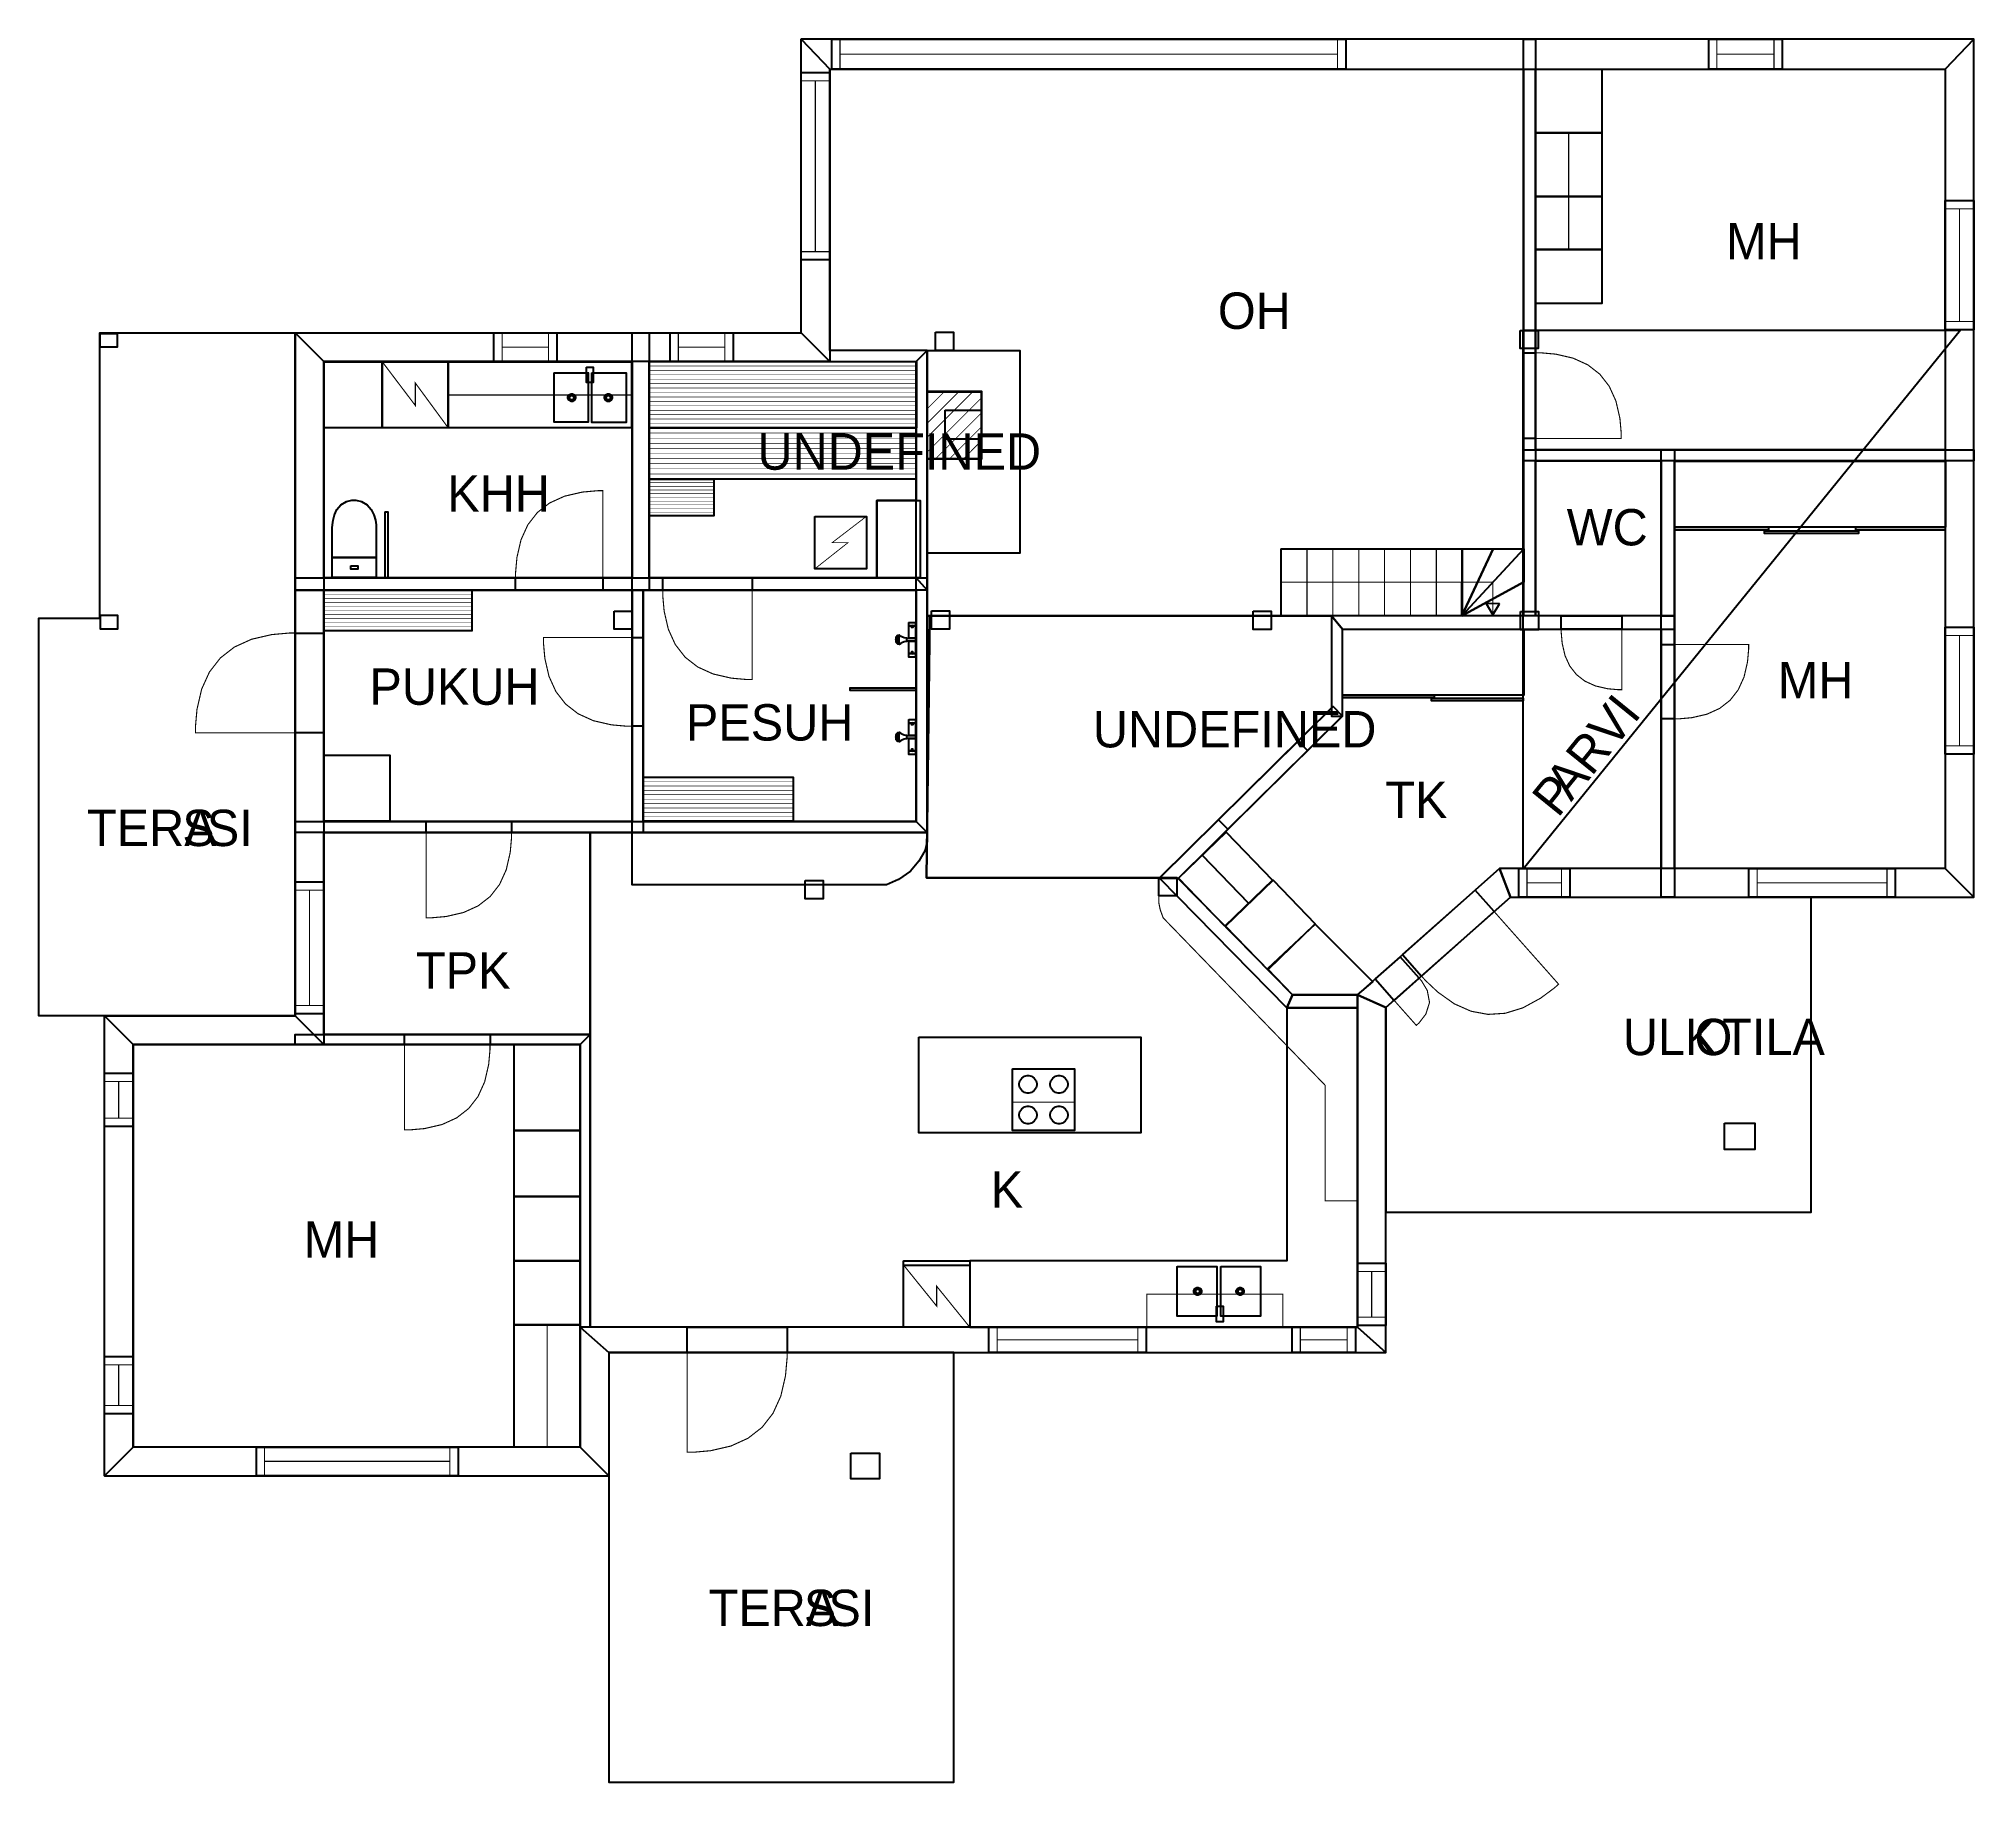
# Model space of a CAD drawing. Extents: x 0.6 to 18.9, y 0 to 16.5.
import ezdxf

# ---------------------------------------------------------------- set-up
doc = ezdxf.new("R2010")
doc.units = 0
doc.layers.get('0').update_dxf_attribs({"linetype": 'CONTINUOUS'})

msp = doc.modelspace()

# ---------------------------------------------------------------- texts
at = {"color": 0}
for s, p in [('MH', (16.575, 14.406)), ('OH', (11.7694, 13.7497)), ('UNDEFINED', (7.41594, 12.4179)), ('KHH', (4.48296, 12.0205)), ('WC', (15.0681, 11.7023)), ('PUKUH', (3.74651, 10.1953)), ('MH', (17.0643, 10.2558)), ('PESUH', (6.73888, 9.8571)), ('UNDEFINED', (10.5874, 9.79247)), ('TK', (13.3524, 9.12379)), ('TERA', (1.07632, 8.8591)), ('S', (1.97769, 8.8591)), ('SI', (2.20889, 8.8591)), ('TPK', (4.18628, 7.51207)), ('ULK', (15.5985, 6.88224)), ('O', (16.2761, 6.88224)), ('TILA', (16.5385, 6.88224)), ('K', (9.62118, 5.44012)), ('MH', (3.1251, 4.96599)), ('S', (7.85533, 1.48397)), ('SI', (8.08653, 1.48397)), ('TERA', (6.95396, 1.48397))]:
    msp.add_text(s, height=0.34375, dxfattribs=at).set_placement(p)
for s, height, p in [('ARVI', 0.343733, (15.1093, 9.27267)), ('P', 0.34373, (14.9842, 9.118))]:
    msp.add_text(s, height=height, rotation=50.9992, dxfattribs=at).set_placement(p)

# ---------------------------------------------------------------- linework, layer by layer
at = {"color": 0}
for points, const_width in [([(18.9167, 16.4882), (7.82781, 16.4882), (8.09864, 16.2069), (18.6458, 16.2069), (18.9167, 16.4882)], 0.00208), ([(8.09864, 16.2069), (8.09864, 13.4411), (7.82781, 13.712), (7.82781, 16.4882), (8.09864, 16.2069)], 0.00208), ([(8.11811, 16.4882), (12.9791, 16.4882), (12.9791, 16.2069), (8.11811, 16.2069), (8.11811, 16.4882)], 0.01042), ([(8.11811, 16.4882), (12.9791, 16.4882), (12.9791, 16.2069), (8.11811, 16.2069), (8.11811, 16.4882)], 0.01042), ([(14.6594, 16.4882), (14.774, 16.4882), (14.774, 11.0366), (14.6594, 11.0366), (14.6594, 16.4882)], 0.00208), ([(16.4103, 16.4882), (17.1057, 16.4882), (17.1057, 16.2069), (16.4103, 16.2069), (16.4103, 16.4882)], 0.01042), ([(16.4103, 16.4882), (17.1057, 16.4882), (17.1057, 16.2069), (16.4103, 16.2069), (16.4103, 16.4882)], 0.01042), ([(18.9167, 8.37728), (18.9167, 16.4882), (18.6458, 16.2069), (18.6458, 8.64811), (18.9167, 8.37728)], 0.00208), ([(7.82781, 16.1725), (8.09864, 16.1725), (8.09864, 14.4015), (7.82781, 14.4015), (7.82781, 16.1725)], 0.01042), ([(7.82781, 16.1725), (8.09864, 16.1725), (8.09864, 14.4015), (7.82781, 14.4015), (7.82781, 16.1725)], 0.01042), ([(14.774, 16.2069), (14.774, 15.6026), (15.399, 15.6026), (15.399, 16.2069), (14.774, 16.2069)], 0.01042), ([(14.774, 15.6026), (14.774, 15.0011), (15.399, 15.0011), (15.399, 15.6026), (14.774, 15.6026)], 0.01042), ([(14.774, 15.0011), (14.774, 14.501), (15.399, 14.501), (15.399, 15.0011), (14.774, 15.0011)], 0.01042), ([(18.6458, 14.9624), (18.9167, 14.9624), (18.9167, 13.7408), (18.6458, 13.7408), (18.6458, 14.9624)], 0.01042), ([(18.6458, 14.9624), (18.9167, 14.9624), (18.9167, 13.7408), (18.6458, 13.7408), (18.6458, 14.9624)], 0.01042), ([(14.774, 14.501), (14.774, 13.9903), (15.399, 13.9903), (15.399, 14.501), (14.774, 14.501)], 0.01042), ([(1.24051, 7.25418), (0.6205, 7.25418), (0.6205, 11.0153), (1.19623, 11.0153), (1.19623, 13.712), (3.04438, 13.712), (3.04438, 7.25418), (1.24051, 7.25418)], 0.00208), ([(8.09864, 13.4411), (3.31521, 13.4411), (3.04438, 13.712), (7.82781, 13.712), (8.09864, 13.4411)], 0.00208), ([(3.31521, 13.4411), (3.31521, 11.2801), (3.04438, 11.2801), (3.04438, 13.712), (3.31521, 13.4411)], 0.00208), ([(4.9229, 13.712), (5.51719, 13.712), (5.51719, 13.4411), (4.9229, 13.4411), (4.9229, 13.712)], 0.01042), ([(4.9229, 13.712), (5.51719, 13.712), (5.51719, 13.4411), (4.9229, 13.4411), (4.9229, 13.712)], 0.01042), ([(6.23053, 13.712), (6.39268, 13.712), (6.39268, 11.2801), (6.23053, 11.2801), (6.23053, 13.712)], 0.00208), ([(6.58946, 13.712), (7.18647, 13.712), (7.18647, 13.4411), (6.58946, 13.4411), (6.58946, 13.712)], 0.01042), ([(6.58946, 13.712), (7.18647, 13.712), (7.18647, 13.4411), (6.58946, 13.4411), (6.58946, 13.712)], 0.01042), ([(8.09864, 13.4411), (8.91624, 13.4411), (9.0204, 13.5453), (8.09864, 13.5453), (8.09864, 13.4411)], 0.00208), ([(9.0204, 13.5453), (9.0204, 11.2801), (8.91624, 11.3947), (8.91624, 13.4411), (9.0204, 13.5453)], 0.00208), ([(9.0204, 13.5453), (9.89714, 13.5453), (9.89714, 11.6275), (9.02165, 11.6275), (9.02246, 12.5198), (9.53646, 12.5198), (9.53646, 13.1582), (9.02246, 13.1582), (9.0204, 13.5453)], 0.01042), ([(3.31515, 13.4392), (3.86757, 13.4392), (3.86757, 12.8142), (3.31515, 12.8142), (3.31515, 13.4392)], 0.01042), ([(3.86757, 13.4392), (4.49257, 13.4392), (4.49257, 12.8142), (3.86757, 12.8142), (3.86757, 13.4392)], 0.01042), ([(4.49257, 13.4392), (6.2239, 13.4392), (6.2239, 12.8142), (4.49257, 12.8142), (4.49257, 13.4392)], 0.01042), ([(4.49257, 13.4371), (6.22775, 13.4371), (6.22775, 13.1246), (4.49257, 13.1246), (4.49257, 13.4371)], 0.01042), ([(5.7991, 13.3876), (5.8616, 13.3876), (5.8616, 13.2418), (5.7991, 13.2418), (5.7991, 13.3876)], 0.01042), ([(6.39268, 13.4411), (8.91976, 13.4411), (8.91976, 12.813), (6.39268, 12.813), (6.39268, 13.4411)], 0.01042), ([(14.6594, 13.5235), (14.774, 13.5235), (14.774, 12.714), (14.6594, 12.714), (14.6594, 13.5235)], 0.01042), ([(14.6594, 13.5235), (14.774, 13.5235), (14.774, 12.714), (14.6594, 12.714), (14.6594, 13.5235)], 0.01042), ([(14.774, 13.5235), (14.8215, 13.5235), (14.9638, 13.5109), (15.1282, 13.473), (15.2674, 13.4097), (15.3812, 13.3212), (15.4697, 13.2074), (15.5331, 13.0682), (15.571, 12.9038), (15.5836, 12.7614), (15.5836, 12.714), (14.774, 12.714), (14.774, 13.5235)], 0.01042), ([(5.49262, 13.3356), (5.81619, 13.3356), (5.81619, 12.8668), (5.49262, 12.8668), (5.49262, 13.3356)], 0.01042), ([(5.85026, 13.3345), (6.17378, 13.3345), (6.17378, 12.8658), (5.85026, 12.8658), (5.85026, 13.3345)], 0.01042), ([(5.69596, 13.1002), (5.69596, 13.0938), (5.68528, 13.0744), (5.6659, 13.0637), (5.6595, 13.0637), (5.65306, 13.0637), (5.63368, 13.0744), (5.62304, 13.0938), (5.62304, 13.1002), (5.62304, 13.1066), (5.63368, 13.126), (5.65306, 13.1366), (5.6595, 13.1366), (5.6659, 13.1366), (5.68528, 13.126), (5.69596, 13.1066), (5.69596, 13.1002)], 0.00833), ([(5.68033, 13.1002), (5.68033, 13.0965), (5.67421, 13.0854), (5.66314, 13.0793), (5.6595, 13.0793), (5.65582, 13.0793), (5.64475, 13.0854), (5.63867, 13.0965), (5.63867, 13.1002), (5.63867, 13.1038), (5.64475, 13.1149), (5.65582, 13.121), (5.6595, 13.121), (5.66314, 13.121), (5.67421, 13.1149), (5.68033, 13.1038), (5.68033, 13.1002)], 0.00833), ([(6.04221, 13.1002), (6.04221, 13.0938), (6.03153, 13.0744), (6.01215, 13.0637), (6.00575, 13.0637), (5.99929, 13.0637), (5.97993, 13.0744), (5.96929, 13.0938), (5.96929, 13.1002), (5.96929, 13.1066), (5.97993, 13.126), (5.99929, 13.1366), (6.00575, 13.1366), (6.01215, 13.1366), (6.03153, 13.126), (6.04221, 13.1066), (6.04221, 13.1002)], 0.00833), ([(6.02658, 13.1002), (6.02658, 13.0965), (6.02046, 13.0854), (6.00939, 13.0793), (6.00575, 13.0793), (6.00206, 13.0793), (5.991, 13.0854), (5.98492, 13.0965), (5.98492, 13.1002), (5.98492, 13.1038), (5.991, 13.1149), (6.00206, 13.121), (6.00575, 13.121), (6.00939, 13.121), (6.02046, 13.1149), (6.02658, 13.1038), (6.02658, 13.1002)], 0.00833), ([(9.02251, 13.154), (9.02251, 12.5198), (9.53006, 12.5198), (9.53006, 13.154), (9.02251, 13.154)], 0.00846), ([(6.39268, 12.813), (8.91342, 12.813), (8.91342, 12.3296), (6.39268, 12.3296), (6.39268, 12.813)], 0.01042), ([(9.19103, 12.9817), (9.19103, 12.7063), (9.53429, 12.7063), (9.53429, 12.9817), (9.19103, 12.9817)], 0.00846), ([(14.6594, 12.605), (18.9167, 12.605), (18.9167, 12.5008), (14.6594, 12.5008), (14.6594, 12.605)], 0.00208), ([(15.9611, 12.605), (16.0861, 12.605), (16.0861, 11.0366), (15.9611, 11.0366), (15.9611, 12.605)], 0.00208), ([(16.0862, 12.4985), (18.6492, 12.4985), (18.6492, 11.8735), (16.0862, 11.8735), (16.0862, 12.4985)], 0.01042), ([(6.39268, 12.3295), (7.00435, 12.3295), (7.00435, 11.982), (6.39268, 11.982), (6.39268, 12.3295)], 0.01042), ([(3.39524, 11.8555), (3.39524, 11.8555), (3.39513, 11.8672), (3.39675, 11.8982), (3.40289, 11.9421), (3.41629, 11.9923), (3.43983, 12.0425), (3.47629, 12.0864), (3.52849, 12.1173), (3.58154, 12.1291), (3.59924, 12.1291), (3.61751, 12.1291), (3.67236, 12.1173), (3.72646, 12.0864), (3.76426, 12.0425), (3.78868, 11.9923), (3.80268, 11.9421), (3.80908, 11.8982), (3.81082, 11.8672), (3.81076, 11.8555), (3.81076, 11.8555), (3.81179, 11.5872), (3.39524, 11.5872), (3.39524, 11.8555)], 0.01042), ([(5.12853, 11.3947), (5.12853, 11.443), (5.14139, 11.5881), (5.18007, 11.7556), (5.24451, 11.8973), (5.33469, 12.0133), (5.45068, 12.1035), (5.59244, 12.1679), (5.75999, 12.2066), (5.905, 12.2195), (5.95335, 12.2195), (5.95335, 11.3947), (5.12853, 11.3947)], 0.01042), ([(8.54383, 12.1257), (8.95551, 12.1257), (8.95551, 11.3947), (8.54383, 11.3947), (8.54383, 12.1257)], 0.00208), ([(3.89421, 12.0197), (3.92025, 12.0197), (3.92025, 11.3947), (3.89421, 11.3947), (3.89421, 12.0197)], 0.01042), ([(3.89421, 12.0197), (3.92025, 12.0197), (3.92025, 11.3947), (3.89421, 11.3947), (3.89421, 12.0197)], 0.01042), ([(7.95697, 11.9769), (8.44601, 11.9769), (8.44601, 11.4797), (7.95697, 11.4797), (7.95697, 11.9769)], 0.00815), ([(16.0862, 11.8735), (16.0862, 11.8475), (16.975, 11.8475), (16.975, 11.8735), (16.0862, 11.8735)], 0.01042), ([(16.0862, 11.8735), (16.0862, 11.8475), (16.975, 11.8475), (16.975, 11.8735), (16.0862, 11.8735)], 0.01042), ([(16.9393, 11.8396), (16.9393, 11.8136), (17.8261, 11.8136), (17.8261, 11.8396), (16.9393, 11.8396)], 0.01042), ([(16.9393, 11.8396), (16.9393, 11.8136), (17.8261, 11.8136), (17.8261, 11.8396), (16.9393, 11.8396)], 0.01042), ([(17.8017, 11.8735), (17.8017, 11.8475), (18.6458, 11.8475), (18.6458, 11.8735), (17.8017, 11.8735)], 0.01042), ([(17.8017, 11.8735), (17.8017, 11.8475), (18.6458, 11.8475), (18.6458, 11.8735), (17.8017, 11.8735)], 0.01042), ([(3.39524, 11.5872), (3.81179, 11.5872), (3.81179, 11.3999), (3.39524, 11.3999), (3.39524, 11.5872)], 0.01042), ([(12.3673, 11.671), (14.0801, 11.671), (14.0801, 11.0366), (12.3673, 11.0366), (12.3673, 11.671)], 0.01042), ([(14.0774, 11.0366), (14.0801, 11.671), (14.6622, 11.671), (14.6594, 11.0366), (14.0774, 11.0366)], 0.01042), ([(9.0204, 11.2801), (3.04438, 11.2801), (3.04438, 11.3947), (8.91624, 11.3947), (9.0204, 11.2801)], 0.00208), ([(3.57042, 11.5093), (3.63661, 11.5093), (3.63661, 11.4778), (3.57042, 11.4778), (3.57042, 11.5093)], 0.01042), ([(5.12853, 11.3947), (5.95335, 11.3947), (5.95335, 11.2801), (5.12853, 11.2801), (5.12853, 11.3947)], 0.01042), ([(5.12853, 11.3947), (5.95335, 11.3947), (5.95335, 11.2801), (5.12853, 11.2801), (5.12853, 11.3947)], 0.01042), ([(6.52013, 11.3947), (7.36638, 11.3947), (7.36638, 11.2801), (6.52013, 11.2801), (6.52013, 11.3947)], 0.01042), ([(6.52013, 11.3947), (7.36638, 11.3947), (7.36638, 11.2801), (6.52013, 11.2801), (6.52013, 11.3947)], 0.01042), ([(9.0204, 11.3947), (9.0204, 8.98801), (8.91624, 9.09218), (8.91624, 11.3947), (9.0204, 11.3947)], 0.00208), ([(3.31521, 11.2801), (3.31521, 6.98335), (3.04438, 7.25418), (3.04438, 11.2801), (3.31521, 11.2801)], 0.00208), ([(3.31515, 11.2793), (4.71653, 11.2793), (4.71653, 10.8934), (3.31515, 10.8934), (3.31515, 11.2793)], 0.01042), ([(6.23053, 11.2801), (6.33469, 11.2801), (6.33469, 8.98801), (6.23053, 8.98801), (6.23053, 11.2801)], 0.00208), ([(6.52013, 11.2801), (6.52013, 11.2306), (6.53331, 11.0818), (6.57297, 10.9099), (6.63911, 10.7644), (6.73167, 10.6455), (6.85064, 10.5529), (6.9961, 10.4868), (7.16803, 10.4471), (7.31679, 10.4339), (7.36638, 10.4339), (7.36638, 11.2801), (6.52013, 11.2801)], 0.01042), ([(12.9478, 10.9116), (16.0861, 10.9116), (16.0861, 11.0366), (12.8444, 11.0366), (12.9478, 10.9116)], 0.00208), ([(12.947, 10.0883), (12.9478, 10.9116), (12.8444, 11.0366), (12.8434, 10.0884), (12.947, 10.0883)], 0.00208), ([(15.0161, 11.0366), (15.5897, 11.0366), (15.5897, 10.9116), (15.0161, 10.9116), (15.0161, 11.0366)], 0.01042), ([(15.0161, 11.0366), (15.5897, 11.0366), (15.5897, 10.9116), (15.0161, 10.9116), (15.0161, 11.0366)], 0.01042), ([(15.9611, 11.0366), (16.0861, 11.0366), (16.0861, 8.37728), (15.9611, 8.37728), (15.9611, 11.0366)], 0.00208), ([(3.04438, 10.8737), (2.9891, 10.8737), (2.82335, 10.8591), (2.63178, 10.8148), (2.46967, 10.7412), (2.33708, 10.638), (2.23394, 10.5054), (2.16026, 10.3433), (2.11604, 10.1518), (2.10135, 9.986), (2.10135, 9.93072), (3.04438, 9.93072), (3.04438, 10.8737)], 0.01042), ([(3.04438, 10.8737), (3.31521, 10.8737), (3.31521, 9.93072), (3.04438, 9.93072), (3.04438, 10.8737)], 0.01042), ([(3.04438, 10.8737), (3.31521, 10.8737), (3.31521, 9.93072), (3.04438, 9.93072), (3.04438, 10.8737)], 0.01042), ([(6.23053, 9.99251), (6.18137, 9.99251), (6.03401, 10.0056), (5.86372, 10.0449), (5.71967, 10.1104), (5.60178, 10.2021), (5.5101, 10.32), (5.44456, 10.4641), (5.40528, 10.6344), (5.39219, 10.7817), (5.39219, 10.8308), (6.23053, 10.8308), (6.23053, 9.99251)], 0.01042), ([(6.23053, 10.8308), (6.33469, 10.8308), (6.33469, 9.99251), (6.23053, 9.99251), (6.23053, 10.8308)], 0.01042), ([(6.23053, 10.8308), (6.33469, 10.8308), (6.33469, 9.99251), (6.23053, 9.99251), (6.23053, 10.8308)], 0.01042), ([(8.91103, 10.8245), (8.91103, 10.7964), (8.82769, 10.7964), (8.82769, 10.8035), (8.82769, 10.8193), (8.82769, 10.8245), (8.84853, 10.8245), (8.8954, 10.8245), (8.91103, 10.8245)], 0.01042), ([(8.8475, 10.9746), (8.8475, 10.9413), (8.91103, 10.9413), (8.91103, 10.9746), (8.8475, 10.9746)], 0.01042), ([(8.8475, 10.9413), (8.8475, 10.8245), (8.91103, 10.8245), (8.91103, 10.9413), (8.8475, 10.9413)], 0.01042), ([(8.8475, 10.7964), (8.8475, 10.6798), (8.91103, 10.6798), (8.91103, 10.7964), (8.8475, 10.7964)], 0.01042), ([(8.87875, 10.9413), (8.87993, 10.938), (8.88379, 10.9284), (8.88499, 10.9256), (8.88499, 10.9256), (8.88351, 10.9256), (8.87924, 10.9256), (8.87494, 10.9256), (8.87354, 10.9256), (8.87354, 10.9256), (8.87418, 10.928), (8.87756, 10.938), (8.87875, 10.9413)], 0.01042), ([(12.9475, 10.9116), (14.6635, 10.9116), (14.6635, 10.2866), (12.9475, 10.2866), (12.9475, 10.9116)], 0.01042), ([(15.0161, 10.9116), (15.0161, 10.878), (15.025, 10.7771), (15.0518, 10.6606), (15.0967, 10.562), (15.1594, 10.4813), (15.2401, 10.4186), (15.3388, 10.3737), (15.4553, 10.3468), (15.5561, 10.3378), (15.5897, 10.3378), (15.5897, 10.9116), (15.0161, 10.9116)], 0.01042), ([(18.6458, 10.9288), (18.9167, 10.9288), (18.9167, 9.72846), (18.6458, 9.72846), (18.6458, 10.9288)], 0.01042), ([(18.6458, 10.9288), (18.9167, 10.9288), (18.9167, 9.72846), (18.6458, 9.72846), (18.6458, 10.9288)], 0.01042), ([(8.8475, 10.6808), (8.8475, 10.6454), (8.91103, 10.6454), (8.91103, 10.6808), (8.8475, 10.6808)], 0.01042), ([(8.87875, 10.6808), (8.87993, 10.6841), (8.88379, 10.6937), (8.88499, 10.6965), (8.88499, 10.6965), (8.88351, 10.6965), (8.87924, 10.6965), (8.87494, 10.6965), (8.87354, 10.6965), (8.87354, 10.6965), (8.87418, 10.6941), (8.87756, 10.6841), (8.87875, 10.6808)], 0.01042), ([(15.9611, 10.7646), (16.0861, 10.7646), (16.0861, 10.0622), (15.9611, 10.0622), (15.9611, 10.7646)], 0.01042), ([(15.9611, 10.7646), (16.0861, 10.7646), (16.0861, 10.0622), (15.9611, 10.0622), (15.9611, 10.7646)], 0.01042), ([(16.0861, 10.0622), (16.1272, 10.0622), (16.2507, 10.0732), (16.3935, 10.1061), (16.5142, 10.161), (16.6129, 10.2378), (16.6897, 10.3366), (16.7446, 10.4573), (16.7775, 10.6), (16.7885, 10.7235), (16.7885, 10.7646), (16.0861, 10.7646), (16.0861, 10.0622)], 0.01042), ([(8.29124, 10.357), (8.29124, 10.3309), (8.91624, 10.3309), (8.91624, 10.357), (8.29124, 10.357)], 0.01042), ([(8.29124, 10.357), (8.29124, 10.3309), (8.91624, 10.3309), (8.91624, 10.357), (8.29124, 10.357)], 0.01042), ([(12.9472, 10.2866), (12.9472, 10.2605), (13.8161, 10.2605), (13.8161, 10.2866), (12.9472, 10.2866)], 0.01042), ([(12.9472, 10.2866), (12.9472, 10.2605), (13.8161, 10.2605), (13.8161, 10.2866), (12.9472, 10.2866)], 0.01042), ([(13.7884, 10.259), (13.7884, 10.2329), (14.6574, 10.2329), (14.6574, 10.259), (13.7884, 10.259)], 0.01042), ([(13.7884, 10.259), (13.7884, 10.2329), (14.6574, 10.2329), (14.6574, 10.259), (13.7884, 10.259)], 0.01042), ([(11.393, 8.55414), (12.9476, 10.0889), (12.8598, 10.1778), (11.2165, 8.5555), (11.393, 8.55414)], 0.00208), ([(8.91103, 9.90494), (8.91103, 9.87679), (8.82769, 9.87679), (8.82769, 9.88385), (8.82769, 9.89968), (8.82769, 9.90494), (8.84853, 9.90494), (8.8954, 9.90494), (8.91103, 9.90494)], 0.01042), ([(8.8475, 10.055), (8.8475, 10.0216), (8.91103, 10.0216), (8.91103, 10.055), (8.8475, 10.055)], 0.01042), ([(8.8475, 10.0216), (8.8475, 9.90494), (8.91103, 9.90494), (8.91103, 10.0216), (8.8475, 10.0216)], 0.01042), ([(8.87875, 10.0216), (8.87993, 10.0184), (8.88379, 10.0087), (8.88499, 10.006), (8.88499, 10.006), (8.88351, 10.006), (8.87924, 10.006), (8.87494, 10.006), (8.87354, 10.006), (8.87354, 10.006), (8.87418, 10.0084), (8.87756, 10.0183), (8.87875, 10.0216)], 0.01042), ([(3.31521, 9.71881), (3.94021, 9.71881), (3.94021, 9.09381), (3.31521, 9.09381), (3.31521, 9.71881)], 0.01042), ([(8.8475, 9.87679), (8.8475, 9.76014), (8.91103, 9.76014), (8.91103, 9.87679), (8.8475, 9.87679)], 0.01042), ([(8.8475, 9.76118), (8.8475, 9.72575), (8.91103, 9.72575), (8.91103, 9.76118), (8.8475, 9.76118)], 0.01042), ([(8.87875, 9.76118), (8.87993, 9.76443), (8.88379, 9.77408), (8.88499, 9.77681), (8.88499, 9.77681), (8.88351, 9.77681), (8.87924, 9.77681), (8.87494, 9.77681), (8.87354, 9.77681), (8.87354, 9.77681), (8.87418, 9.77447), (8.87756, 9.76449), (8.87875, 9.76118)], 0.01042), ([(11.8639, 9.01893), (12.6177, 9.76324), (12.5299, 9.85221), (11.776, 9.10792), (11.8639, 9.01893)], 0.01042), ([(6.33475, 9.51101), (7.75304, 9.51101), (7.75304, 9.09435), (6.33475, 9.09435), (6.33475, 9.51101)], 0.01042), ([(9.0204, 8.98801), (3.04438, 8.98801), (3.04438, 9.09218), (8.91624, 9.09218), (9.0204, 8.98801)], 0.00208), ([(4.28331, 9.09218), (5.0906, 9.09218), (5.0906, 8.98801), (4.28331, 8.98801), (4.28331, 9.09218)], 0.01042), ([(4.28331, 9.09218), (5.0906, 9.09218), (5.0906, 8.98801), (4.28331, 8.98801), (4.28331, 9.09218)], 0.01042), ([(5.0906, 8.98801), (5.0906, 8.94075), (5.07796, 8.79883), (5.04015, 8.63482), (4.97706, 8.4961), (4.88878, 8.38254), (4.77522, 8.29428), (4.6365, 8.23118), (4.4725, 8.19336), (4.33057, 8.18072), (4.28331, 8.18072), (4.28331, 8.98801), (5.0906, 8.98801)], 0.01042), ([(9.0204, 8.98807), (9.0204, 8.90392), (9.00276, 8.82129), (8.9414, 8.71517), (8.8629, 8.62164), (8.74789, 8.54286), (8.63465, 8.49338), (6.23058, 8.49338), (6.23058, 8.98807), (9.0204, 8.98807)], 0.01042), ([(11.8349, 8.10161), (11.3957, 8.55632), (11.8469, 8.99203), (12.2861, 8.53733), (11.8349, 8.10161)], 0.01042), ([(13.3589, 7.33242), (14.5364, 8.37728), (14.4335, 8.64811), (13.0881, 7.45404), (13.3589, 7.33242)], 0.00208), ([(14.5364, 8.37728), (18.9167, 8.37728), (18.6458, 8.64811), (14.4335, 8.64811), (14.5364, 8.37728)], 0.00208), ([(14.6143, 8.64811), (15.0968, 8.64811), (15.0968, 8.37728), (14.6143, 8.37728), (14.6143, 8.64811)], 0.01042), ([(14.6143, 8.64811), (15.0968, 8.64811), (15.0968, 8.37728), (14.6143, 8.37728), (14.6143, 8.64811)], 0.01042), ([(16.7907, 8.64811), (18.1749, 8.64811), (18.1749, 8.37728), (16.7907, 8.37728), (16.7907, 8.64811)], 0.01042), ([(16.7907, 8.64811), (18.1749, 8.64811), (18.1749, 8.37728), (16.7907, 8.37728), (16.7907, 8.64811)], 0.01042), ([(3.04438, 8.52126), (3.31521, 8.52126), (3.31521, 7.27447), (3.04438, 7.27447), (3.04438, 8.52126)], 0.01042), ([(3.04438, 8.52126), (3.31521, 8.52126), (3.31521, 7.27447), (3.04438, 7.27447), (3.04438, 8.52126)], 0.01042), ([(12.4735, 7.45404), (11.393, 8.55414), (11.2165, 8.5555), (12.4212, 7.32904), (12.4735, 7.45404)], 0.00208), ([(12.2408, 7.68869), (11.8418, 8.10178), (12.2914, 8.53597), (12.6903, 8.12289), (12.2408, 7.68869)], 0.01042), ([(13.6948, 7.63043), (14.3818, 8.24013), (14.2019, 8.4426), (13.515, 7.8329), (13.6948, 7.63043)], 0.01042), ([(13.6948, 7.63043), (14.3818, 8.24013), (14.2019, 8.4426), (13.515, 7.8329), (13.6948, 7.63043)], 0.01042), ([(11.2107, 8.38949), (11.2107, 8.32531), (11.2245, 8.25657), (11.2522, 8.18056), (12.7839, 6.59733), (12.7839, 5.50375), (13.0913, 5.50375), (13.0882, 7.3291), (12.4212, 7.3291), (11.3811, 8.38949), (11.2107, 8.38949)], 0.01042), ([(13.3589, 7.33242), (13.3589, 5.39887), (17.3803, 5.39887), (17.3803, 8.37446), (14.5364, 8.37728), (13.3589, 7.33242)], 0.00208), ([(13.6948, 7.63043), (13.7305, 7.59022), (13.8484, 7.479), (14.0044, 7.36806), (14.1629, 7.29764), (14.3239, 7.26768), (14.4871, 7.27832), (14.6529, 7.32943), (14.821, 7.42106), (14.9512, 7.51753), (14.9915, 7.55322), (14.3818, 8.24013), (13.6948, 7.63043)], 0.01042), ([(12.4736, 7.4541), (13.0881, 7.4541), (13.2338, 7.57628), (12.6905, 8.12022), (12.2394, 7.69819), (12.4736, 7.4541)], 0.01042), ([(13.4358, 7.40061), (13.6724, 7.61051), (13.4926, 7.81315), (13.2561, 7.60325), (13.4358, 7.40061)], 0.01042), ([(13.4358, 7.40061), (13.6724, 7.61051), (13.4926, 7.81315), (13.2561, 7.60325), (13.4358, 7.40061)], 0.01042), ([(13.6724, 7.61051), (13.6953, 7.58469), (13.7494, 7.49393), (13.7707, 7.38064), (13.7361, 7.27067), (13.6716, 7.18701), (13.6457, 7.16407), (13.4358, 7.40061), (13.6724, 7.61051)], 0.01042), ([(12.4211, 7.3291), (12.4211, 4.93642), (9.42258, 4.93642), (9.42258, 4.31108), (13.0881, 4.31076), (13.0881, 7.3291), (12.4211, 7.3291)], 0.01042), ([(13.0881, 7.45404), (12.4735, 7.45404), (12.4212, 7.32904), (13.0881, 7.32904), (13.0881, 7.45404)], 0.00208), ([(13.3589, 4.07113), (13.3589, 7.33242), (13.0881, 7.45404), (13.0881, 4.31071), (13.3589, 4.07113)], 0.00208), ([(3.31521, 6.98335), (1.51133, 6.98335), (1.24051, 7.25418), (3.04438, 7.25418), (3.31521, 6.98335)], 0.00208), ([(1.51133, 6.98335), (1.51133, 3.17676), (1.24051, 2.90593), (1.24051, 7.25418), (1.51133, 6.98335)], 0.00208), ([(5.73936, 6.98335), (3.04438, 6.98335), (3.04438, 7.0771), (5.83311, 7.0771), (5.73936, 6.98335)], 0.00208), ([(4.07894, 7.0771), (4.88688, 7.0771), (4.88688, 6.98335), (4.07894, 6.98335), (4.07894, 7.0771)], 0.01042), ([(4.07894, 7.0771), (4.88688, 7.0771), (4.88688, 6.98335), (4.07894, 6.98335), (4.07894, 7.0771)], 0.01042), ([(4.88688, 6.98335), (4.88688, 6.93604), (4.87424, 6.794), (4.83637, 6.62989), (4.77322, 6.49104), (4.6849, 6.37739), (4.57124, 6.28907), (4.4324, 6.22592), (4.26828, 6.18804), (4.12625, 6.1754), (4.07894, 6.1754), (4.07894, 6.98335), (4.88688, 6.98335)], 0.01042), ([(5.11436, 6.9834), (5.11436, 6.17008), (5.73936, 6.17008), (5.73936, 6.9834), (5.11436, 6.9834)], 0.01042), ([(5.73936, 4.31071), (5.73936, 6.98335), (5.83311, 7.0771), (5.83311, 4.31071), (5.73936, 4.31071)], 0.00208), ([(8.94282, 7.05089), (11.0417, 7.05089), (11.0417, 6.14882), (8.94282, 6.14882), (8.94282, 7.05089)], 0.01042), ([(1.24051, 6.71072), (1.51133, 6.71072), (1.51133, 6.20763), (1.24051, 6.20763), (1.24051, 6.71072)], 0.01042), ([(1.24051, 6.71072), (1.51133, 6.71072), (1.51133, 6.20763), (1.24051, 6.20763), (1.24051, 6.71072)], 0.01042), ([(9.82883, 6.75299), (10.4122, 6.75299), (10.4122, 6.16965), (9.82883, 6.16965), (9.82883, 6.75299)], 0.01042), ([(9.83089, 6.75011), (10.4158, 6.75011), (10.4158, 6.43761), (9.83089, 6.43761), (9.83089, 6.75011)], 0.01042), ([(10.058, 6.60715), (10.058, 6.59907), (10.0514, 6.57476), (10.0336, 6.54824), (10.0071, 6.53039), (9.98275, 6.52382), (9.97467, 6.52382), (9.96653, 6.52382), (9.94217, 6.53039), (9.91569, 6.54824), (9.89785, 6.57476), (9.89133, 6.59907), (9.89133, 6.60715), (9.89133, 6.61529), (9.89785, 6.63965), (9.91569, 6.66613), (9.94217, 6.68397), (9.96653, 6.69049), (9.97467, 6.69049), (9.98275, 6.69049), (10.0071, 6.68397), (10.0336, 6.66613), (10.0514, 6.63965), (10.058, 6.61529), (10.058, 6.60715)], 0.01042), ([(10.3497, 6.60715), (10.3497, 6.59907), (10.3431, 6.57476), (10.3253, 6.54824), (10.2987, 6.53039), (10.2744, 6.52382), (10.2663, 6.52382), (10.2582, 6.52382), (10.2338, 6.53039), (10.2074, 6.54824), (10.1895, 6.57476), (10.183, 6.59907), (10.183, 6.60715), (10.183, 6.61529), (10.1895, 6.63965), (10.2074, 6.66613), (10.2338, 6.68397), (10.2582, 6.69049), (10.2663, 6.69049), (10.2744, 6.69049), (10.2987, 6.68397), (10.3253, 6.66613), (10.3431, 6.63965), (10.3497, 6.61529), (10.3497, 6.60715)], 0.01042), ([(10.058, 6.31549), (10.058, 6.3074), (10.0514, 6.2831), (10.0336, 6.25657), (10.0071, 6.23872), (9.98275, 6.23215), (9.97467, 6.23215), (9.96653, 6.23215), (9.94217, 6.23872), (9.91569, 6.25657), (9.89785, 6.2831), (9.89133, 6.3074), (9.89133, 6.31549), (9.89133, 6.32362), (9.89785, 6.34799), (9.91569, 6.37446), (9.94217, 6.39231), (9.96653, 6.39882), (9.97467, 6.39882), (9.98275, 6.39882), (10.0071, 6.39231), (10.0336, 6.37446), (10.0514, 6.34799), (10.058, 6.32362), (10.058, 6.31549)], 0.01042), ([(10.3497, 6.31549), (10.3497, 6.3074), (10.3431, 6.2831), (10.3253, 6.25657), (10.2987, 6.23872), (10.2744, 6.23215), (10.2663, 6.23215), (10.2582, 6.23215), (10.2338, 6.23872), (10.2074, 6.25657), (10.1895, 6.2831), (10.183, 6.3074), (10.183, 6.31549), (10.183, 6.32362), (10.1895, 6.34799), (10.2074, 6.37446), (10.2338, 6.39231), (10.2582, 6.39882), (10.2663, 6.39882), (10.2744, 6.39882), (10.2987, 6.39231), (10.3253, 6.37446), (10.3431, 6.34799), (10.3497, 6.32362), (10.3497, 6.31549)], 0.01042), ([(5.11436, 6.17008), (5.11436, 5.54508), (5.73936, 5.54508), (5.73936, 6.17008), (5.11436, 6.17008)], 0.01042), ([(5.11442, 5.54508), (5.11442, 4.93892), (5.73942, 4.93892), (5.73942, 5.54508), (5.11442, 5.54508)], 0.01042), ([(5.11442, 4.93892), (5.11442, 4.33274), (5.73942, 4.33274), (5.73942, 4.93892), (5.11442, 4.93892)], 0.01042), ([(8.79758, 4.93604), (9.42258, 4.93604), (9.42258, 4.31104), (8.79758, 4.31104), (8.79758, 4.93604)], 0.01042), ([(8.79758, 4.93604), (9.42258, 4.93604), (9.42258, 4.89437), (8.79758, 4.89437), (8.79758, 4.93604)], 0.01042), ([(11.3833, 4.88363), (11.7586, 4.88363), (11.7586, 4.41488), (11.3833, 4.41488), (11.3833, 4.88363)], 0.01042), ([(11.7982, 4.8826), (12.1737, 4.8826), (12.1737, 4.41385), (11.7982, 4.41385), (11.7982, 4.8826)], 0.01042), ([(13.0881, 4.91385), (13.3589, 4.91385), (13.3589, 4.32563), (13.0881, 4.32563), (13.0881, 4.91385)], 0.01042), ([(13.0881, 4.91385), (13.3589, 4.91385), (13.3589, 4.32563), (13.0881, 4.32563), (13.0881, 4.91385)], 0.01042), ([(11.0982, 4.62321), (12.3847, 4.62321), (12.3847, 4.31071), (11.0982, 4.31071), (11.0982, 4.62321)], 0.01042), ([(11.5418, 4.64925), (11.5418, 4.65571), (11.5524, 4.67507), (11.5718, 4.68571), (11.5782, 4.68571), (11.5846, 4.68571), (11.604, 4.67507), (11.6147, 4.65571), (11.6147, 4.64925), (11.6147, 4.64285), (11.604, 4.62349), (11.5846, 4.61279), (11.5782, 4.61279), (11.5718, 4.61279), (11.5524, 4.62349), (11.5418, 4.64285), (11.5418, 4.64925)], 0.00833), ([(11.5574, 4.64925), (11.5574, 4.65294), (11.5635, 4.66401), (11.5745, 4.67008), (11.5782, 4.67008), (11.5819, 4.67008), (11.5929, 4.66401), (11.5991, 4.65294), (11.5991, 4.64925), (11.5991, 4.64561), (11.5929, 4.63456), (11.5819, 4.62842), (11.5782, 4.62842), (11.5745, 4.62842), (11.5635, 4.63456), (11.5574, 4.64561), (11.5574, 4.64925)], 0.00833), ([(11.9435, 4.64925), (11.9435, 4.65571), (11.9542, 4.67507), (11.9735, 4.68571), (11.98, 4.68571), (11.9864, 4.68571), (12.0058, 4.67507), (12.0164, 4.65571), (12.0164, 4.64925), (12.0164, 4.64285), (12.0058, 4.62349), (11.9864, 4.61279), (11.98, 4.61279), (11.9735, 4.61279), (11.9542, 4.62349), (11.9435, 4.64285), (11.9435, 4.64925)], 0.00833), ([(11.9592, 4.64925), (11.9592, 4.65294), (11.9652, 4.66401), (11.9763, 4.67008), (11.98, 4.67008), (11.9836, 4.67008), (11.9947, 4.66401), (12.0008, 4.65294), (12.0008, 4.64925), (12.0008, 4.64561), (11.9947, 4.63456), (11.9836, 4.62842), (11.98, 4.62842), (11.9763, 4.62842), (11.9652, 4.63456), (11.9592, 4.64561), (11.9592, 4.64925)], 0.00833), ([(11.7554, 4.5076), (11.8179, 4.5076), (11.8179, 4.36176), (11.7554, 4.36176), (11.7554, 4.5076)], 0.01042), ([(5.11442, 4.33274), (5.11442, 3.17681), (5.73942, 3.17681), (5.73942, 4.33274), (5.11442, 4.33274)], 0.01042), ([(6.01019, 4.07113), (13.3589, 4.07113), (13.0881, 4.31071), (5.73936, 4.31071), (6.01019, 4.07113)], 0.00208), ([(5.73936, 3.17676), (5.73936, 4.31071), (6.01019, 4.07113), (6.01019, 2.90593), (5.73936, 3.17676)], 0.00208), ([(6.75179, 4.31071), (7.69564, 4.31071), (7.69564, 4.07113), (6.75179, 4.07113), (6.75179, 4.31071)], 0.01042), ([(6.75179, 4.31071), (7.69564, 4.31071), (7.69564, 4.07113), (6.75179, 4.07113), (6.75179, 4.31071)], 0.01042), ([(9.60374, 4.31071), (11.0907, 4.31071), (11.0907, 4.07113), (9.60374, 4.07113), (9.60374, 4.31071)], 0.01042), ([(9.60374, 4.31071), (11.0907, 4.31071), (11.0907, 4.07113), (9.60374, 4.07113), (9.60374, 4.31071)], 0.01042), ([(12.4708, 4.31071), (13.0695, 4.31071), (13.0695, 4.07113), (12.4708, 4.07113), (12.4708, 4.31071)], 0.01042), ([(12.4708, 4.31071), (13.0695, 4.31071), (13.0695, 4.07113), (12.4708, 4.07113), (12.4708, 4.31071)], 0.01042), ([(1.24051, 4.03157), (1.51133, 4.03157), (1.51133, 3.49104), (1.24051, 3.49104), (1.24051, 4.03157)], 0.01042), ([(1.24051, 4.03157), (1.51133, 4.03157), (1.51133, 3.49104), (1.24051, 3.49104), (1.24051, 4.03157)], 0.01042), ([(6.01019, 4.07113), (6.01019, 0.00781), (9.27263, 0.00781), (9.27263, 4.07167), (6.01019, 4.07113)], 0.00208), ([(7.69564, 4.07113), (7.69564, 4.01585), (7.68088, 3.84993), (7.63661, 3.65821), (7.56287, 3.49599), (7.45964, 3.36328), (7.32693, 3.26004), (7.16471, 3.18631), (6.97299, 3.14204), (6.80707, 3.12728), (6.75179, 3.12728), (6.75179, 4.07113), (7.69564, 4.07113)], 0.01042), ([(1.24051, 2.90593), (6.01019, 2.90593), (5.73936, 3.17676), (1.51133, 3.17676), (1.24051, 2.90593)], 0.00208), ([(2.6774, 3.17676), (4.58539, 3.17676), (4.58539, 2.90593), (2.6774, 2.90593), (2.6774, 3.17676)], 0.01042), ([(2.6774, 3.17676), (4.58539, 3.17676), (4.58539, 2.90593), (2.6774, 2.90593), (2.6774, 3.17676)], 0.01042)]:
    msp.add_lwpolyline(points, close=True, dxfattribs=dict(at, const_width=const_width))
for points in [[(18.9167, 16.4882), (7.82781, 16.4882), (8.09864, 16.2069), (18.6458, 16.2069), (18.9167, 16.4882)], [(8.09864, 16.2069), (8.09864, 13.4411), (7.82781, 13.712), (7.82781, 16.4882), (8.09864, 16.2069)], [(14.6594, 16.4882), (14.774, 16.4882), (14.774, 11.0366), (14.6594, 11.0366), (14.6594, 16.4882)], [(18.9167, 8.37728), (18.9167, 16.4882), (18.6458, 16.2069), (18.6458, 8.64811), (18.9167, 8.37728)], [(14.6272, 13.7347), (14.7976, 13.7347), (14.7976, 13.5629), (14.6272, 13.5629), (14.6272, 13.7347)], [(1.20063, 13.7072), (1.36263, 13.7072), (1.36263, 13.5753), (1.20063, 13.5753), (1.20063, 13.7072)], [(8.09864, 13.4411), (3.31521, 13.4411), (3.04438, 13.712), (7.82781, 13.712), (8.09864, 13.4411)], [(3.31521, 13.4411), (3.31521, 11.2801), (3.04438, 11.2801), (3.04438, 13.712), (3.31521, 13.4411)], [(6.23053, 13.712), (6.39268, 13.712), (6.39268, 11.2801), (6.23053, 11.2801), (6.23053, 13.712)], [(8.09864, 13.4411), (8.91624, 13.4411), (9.0204, 13.5453), (8.09864, 13.5453), (8.09864, 13.4411)], [(9.0204, 13.5453), (9.0204, 11.2801), (8.91624, 11.3947), (8.91624, 13.4411), (9.0204, 13.5453)], [(9.09987, 13.7171), (9.27029, 13.7171), (9.27029, 13.5453), (9.09987, 13.5453), (9.09987, 13.7171)], [(14.6594, 12.605), (18.9167, 12.605), (18.9167, 12.5008), (14.6594, 12.5008), (14.6594, 12.605)], [(15.9611, 12.605), (16.0861, 12.605), (16.0861, 11.0366), (15.9611, 11.0366), (15.9611, 12.605)], [(8.54383, 12.1257), (8.95551, 12.1257), (8.95551, 11.3947), (8.54383, 11.3947), (8.54383, 12.1257)], [(9.0204, 11.2801), (3.04438, 11.2801), (3.04438, 11.3947), (8.91624, 11.3947), (9.0204, 11.2801)], [(9.0204, 11.3947), (9.0204, 8.98801), (8.91624, 9.09218), (8.91624, 11.3947), (9.0204, 11.3947)], [(3.31521, 11.2801), (3.31521, 6.98335), (3.04438, 7.25418), (3.04438, 11.2801), (3.31521, 11.2801)], [(6.23053, 11.2801), (6.33469, 11.2801), (6.33469, 8.98801), (6.23053, 8.98801), (6.23053, 11.2801)], [(1.2028, 11.0412), (1.3648, 11.0412), (1.3648, 10.9094), (1.2028, 10.9094), (1.2028, 11.0412)], [(6.06011, 11.0808), (6.23053, 11.0808), (6.23053, 10.9091), (6.06011, 10.9091), (6.06011, 11.0808)], [(9.06196, 11.0831), (9.23242, 11.0831), (9.23242, 10.9113), (9.06196, 10.9113), (9.06196, 11.0831)], [(12.1041, 11.0798), (12.2745, 11.0798), (12.2745, 10.908), (12.1041, 10.908), (12.1041, 11.0798)], [(12.947, 10.0883), (12.9478, 10.9116), (12.8444, 11.0366), (12.8434, 10.0884), (12.947, 10.0883)], [(12.9478, 10.9116), (16.0861, 10.9116), (16.0861, 11.0366), (12.8444, 11.0366), (12.9478, 10.9116)], [(14.6303, 11.0762), (14.8006, 11.0762), (14.8006, 10.9043), (14.6303, 10.9043), (14.6303, 11.0762)], [(15.9611, 11.0366), (16.0861, 11.0366), (16.0861, 8.37728), (15.9611, 8.37728), (15.9611, 11.0366)], [(11.393, 8.55414), (12.9476, 10.0889), (12.8598, 10.1778), (11.2165, 8.5555), (11.393, 8.55414)], [(9.0204, 8.98801), (3.04438, 8.98801), (3.04438, 9.09218), (8.91624, 9.09218), (9.0204, 8.98801)], [(13.3589, 7.33242), (14.5364, 8.37728), (14.4335, 8.64811), (13.0881, 7.45404), (13.3589, 7.33242)], [(14.5364, 8.37728), (18.9167, 8.37728), (18.6458, 8.64811), (14.4335, 8.64811), (14.5364, 8.37728)], [(7.86697, 8.5325), (8.03737, 8.5325), (8.03737, 8.36074), (7.86697, 8.36074), (7.86697, 8.5325)], [(11.2106, 8.56125), (11.381, 8.56125), (11.381, 8.38949), (11.2106, 8.38949), (11.2106, 8.56125)], [(12.4735, 7.45404), (11.393, 8.55414), (11.2165, 8.5555), (12.4212, 7.32904), (12.4735, 7.45404)], [(13.0881, 7.45404), (12.4735, 7.45404), (12.4212, 7.32904), (13.0881, 7.32904), (13.0881, 7.45404)], [(13.3589, 4.07113), (13.3589, 7.33242), (13.0881, 7.45404), (13.0881, 4.31071), (13.3589, 4.07113)], [(3.31521, 6.98335), (1.51133, 6.98335), (1.24051, 7.25418), (3.04438, 7.25418), (3.31521, 6.98335)], [(1.51133, 6.98335), (1.51133, 3.17676), (1.24051, 2.90593), (1.24051, 7.25418), (1.51133, 6.98335)], [(5.73936, 6.98335), (3.04438, 6.98335), (3.04438, 7.0771), (5.83311, 7.0771), (5.73936, 6.98335)], [(5.73936, 4.31071), (5.73936, 6.98335), (5.83311, 7.0771), (5.83311, 4.31071), (5.73936, 4.31071)], [(16.561, 6.23822), (16.8468, 6.23822), (16.8468, 5.98888), (16.561, 5.98888), (16.561, 6.23822)], [(5.73936, 3.17676), (5.73936, 4.31071), (6.01019, 4.07113), (6.01019, 2.90593), (5.73936, 3.17676)], [(6.01019, 4.07113), (13.3589, 4.07113), (13.0881, 4.31071), (5.73936, 4.31071), (6.01019, 4.07113)], [(1.24051, 2.90593), (6.01019, 2.90593), (5.73936, 3.17676), (1.51133, 3.17676), (1.24051, 2.90593)], [(8.30018, 3.11822), (8.57053, 3.11822), (8.57053, 2.87511), (8.30018, 2.87511), (8.30018, 3.11822)]]:
    msp.add_lwpolyline(points, close=True, dxfattribs=at)
at = {"color": 7}
for points in [[(8.11811, 16.4882), (12.9791, 16.4882), (12.9791, 16.2069), (8.11811, 16.2069), (8.11811, 16.4882)], [(8.11811, 16.4882), (12.9791, 16.4882), (12.9791, 16.2069), (8.11811, 16.2069), (8.11811, 16.4882)], [(16.4103, 16.4882), (17.1057, 16.4882), (17.1057, 16.2069), (16.4103, 16.2069), (16.4103, 16.4882)], [(16.4103, 16.4882), (17.1057, 16.4882), (17.1057, 16.2069), (16.4103, 16.2069), (16.4103, 16.4882)], [(7.82781, 16.1725), (8.09864, 16.1725), (8.09864, 14.4015), (7.82781, 14.4015), (7.82781, 16.1725)], [(7.82781, 16.1725), (8.09864, 16.1725), (8.09864, 14.4015), (7.82781, 14.4015), (7.82781, 16.1725)], [(14.6594, 11.0366), (9.0204, 11.0366), (9.0204, 13.5453), (8.09864, 13.5453), (8.09864, 16.2069), (14.6594, 16.2069), (14.6594, 11.0366)], [(14.774, 16.2069), (18.6458, 16.2069), (18.6458, 12.605), (14.774, 12.605), (14.774, 16.2069)], [(14.774, 16.2069), (15.399, 16.2069), (15.399, 15.6026), (14.774, 15.6026), (14.774, 16.2069)], [(14.774, 15.6026), (15.399, 15.6026), (15.399, 15.0011), (14.774, 15.0011), (14.774, 15.6026)], [(14.774, 15.0011), (15.399, 15.0011), (15.399, 14.501), (14.774, 14.501), (14.774, 15.0011)], [(18.6458, 14.9624), (18.9167, 14.9624), (18.9167, 13.7408), (18.6458, 13.7408), (18.6458, 14.9624)], [(18.6458, 14.9624), (18.9167, 14.9624), (18.9167, 13.7408), (18.6458, 13.7408), (18.6458, 14.9624)], [(14.774, 14.501), (15.399, 14.501), (15.399, 13.9903), (14.774, 13.9903), (14.774, 14.501)], [(14.6547, 8.64199), (14.6547, 13.7375), (18.7919, 13.7375), (14.6547, 8.64199)], [(1.24051, 7.25418), (0.6205, 7.25418), (0.6205, 11.0153), (1.19623, 11.0153), (1.19623, 13.712), (3.04438, 13.712), (3.04438, 7.25418), (1.24051, 7.25418)], [(4.9229, 13.712), (5.51719, 13.712), (5.51719, 13.4411), (4.9229, 13.4411), (4.9229, 13.712)], [(4.9229, 13.712), (5.51719, 13.712), (5.51719, 13.4411), (4.9229, 13.4411), (4.9229, 13.712)], [(6.58946, 13.712), (7.18647, 13.712), (7.18647, 13.4411), (6.58946, 13.4411), (6.58946, 13.712)], [(6.58946, 13.712), (7.18647, 13.712), (7.18647, 13.4411), (6.58946, 13.4411), (6.58946, 13.712)], [(9.0204, 13.5453), (9.89714, 13.5453), (9.89714, 11.6275), (9.02165, 11.6275), (9.02246, 12.5198), (9.53646, 12.5198), (9.53646, 13.1582), (9.02246, 13.1582), (9.0204, 13.5453)], [(3.31515, 13.4392), (3.86757, 13.4392), (3.86757, 12.8142), (3.31515, 12.8142), (3.31515, 13.4392)], [(3.31521, 13.4411), (6.23053, 13.4411), (6.23053, 11.3947), (3.31521, 11.3947), (3.31521, 13.4411)], [(3.86757, 13.4392), (4.49257, 13.4392), (4.49257, 12.8142), (3.86757, 12.8142), (3.86757, 13.4392)], [(4.49257, 13.4392), (6.2239, 13.4392), (6.2239, 12.8142), (4.49257, 12.8142), (4.49257, 13.4392)], [(5.7991, 13.3876), (5.8616, 13.3876), (5.8616, 13.2418), (5.7991, 13.2418), (5.7991, 13.3876)], [(8.91624, 12.1257), (8.54383, 12.1257), (8.54383, 11.3947), (6.39268, 11.3947), (6.39268, 13.4411), (8.91624, 13.4411), (8.91624, 12.1257)], [(6.39268, 13.4411), (8.91976, 13.4411), (8.91976, 12.813), (6.39268, 12.813), (6.39268, 13.4411)], [(14.6594, 13.5235), (14.774, 13.5235), (14.774, 12.714), (14.6594, 12.714), (14.6594, 13.5235)], [(14.6594, 13.5235), (14.774, 13.5235), (14.774, 12.714), (14.6594, 12.714), (14.6594, 13.5235)], [(5.49262, 13.3356), (5.81619, 13.3356), (5.81619, 12.8668), (5.49262, 12.8668), (5.49262, 13.3356)], [(5.85026, 13.3345), (6.17378, 13.3345), (6.17378, 12.8658), (5.85026, 12.8658), (5.85026, 13.3345)], [(5.69596, 13.1002), (5.69596, 13.0938), (5.68528, 13.0744), (5.6659, 13.0637), (5.6595, 13.0637), (5.65306, 13.0637), (5.63368, 13.0744), (5.62304, 13.0938), (5.62304, 13.1002), (5.62304, 13.1066), (5.63368, 13.126), (5.65306, 13.1366), (5.6595, 13.1366), (5.6659, 13.1366), (5.68528, 13.126), (5.69596, 13.1066), (5.69596, 13.1002)], [(5.68033, 13.1002), (5.68033, 13.0965), (5.67421, 13.0854), (5.66314, 13.0793), (5.6595, 13.0793), (5.65582, 13.0793), (5.64475, 13.0854), (5.63867, 13.0965), (5.63867, 13.1002), (5.63867, 13.1038), (5.64475, 13.1149), (5.65582, 13.121), (5.6595, 13.121), (5.66314, 13.121), (5.67421, 13.1149), (5.68033, 13.1038), (5.68033, 13.1002)], [(6.04221, 13.1002), (6.04221, 13.0938), (6.03153, 13.0744), (6.01215, 13.0637), (6.00575, 13.0637), (5.99929, 13.0637), (5.97993, 13.0744), (5.96929, 13.0938), (5.96929, 13.1002), (5.96929, 13.1066), (5.97993, 13.126), (5.99929, 13.1366), (6.00575, 13.1366), (6.01215, 13.1366), (6.03153, 13.126), (6.04221, 13.1066), (6.04221, 13.1002)], [(6.02658, 13.1002), (6.02658, 13.0965), (6.02046, 13.0854), (6.00939, 13.0793), (6.00575, 13.0793), (6.00206, 13.0793), (5.991, 13.0854), (5.98492, 13.0965), (5.98492, 13.1002), (5.98492, 13.1038), (5.991, 13.1149), (6.00206, 13.121), (6.00575, 13.121), (6.00939, 13.121), (6.02046, 13.1149), (6.02658, 13.1038), (6.02658, 13.1002)], [(9.02251, 13.154), (9.53006, 13.154), (9.53006, 12.5198), (9.02251, 12.5198), (9.02251, 13.154)], [(6.39268, 12.813), (8.91342, 12.813), (8.91342, 12.3296), (6.39268, 12.3296), (6.39268, 12.813)], [(9.19103, 12.9817), (9.53429, 12.9817), (9.53429, 12.7063), (9.19103, 12.7063), (9.19103, 12.9817)], [(14.774, 12.5008), (15.9611, 12.5008), (15.9611, 11.0366), (14.774, 11.0366), (14.774, 12.5008)], [(16.0861, 12.5008), (18.6458, 12.5008), (18.6458, 8.64811), (16.0861, 8.64811), (16.0861, 12.5008)], [(16.0862, 12.4985), (18.6492, 12.4985), (18.6492, 11.8735), (16.0862, 11.8735), (16.0862, 12.4985)], [(6.39268, 12.3295), (7.00435, 12.3295), (7.00435, 11.982), (6.39268, 11.982), (6.39268, 12.3295)], [(3.39524, 11.8555), (3.39524, 11.8555), (3.39513, 11.8672), (3.39675, 11.8982), (3.40289, 11.9421), (3.41629, 11.9923), (3.43983, 12.0425), (3.47629, 12.0864), (3.52849, 12.1173), (3.58154, 12.1291), (3.59924, 12.1291), (3.61751, 12.1291), (3.67236, 12.1173), (3.72646, 12.0864), (3.76426, 12.0425), (3.78868, 11.9923), (3.80268, 11.9421), (3.80908, 11.8982), (3.81082, 11.8672), (3.81076, 11.8555), (3.81076, 11.8555), (3.81179, 11.5872), (3.39524, 11.5872), (3.39524, 11.8555)], [(3.89421, 12.0197), (3.92025, 12.0197), (3.92025, 11.3947), (3.89421, 11.3947), (3.89421, 12.0197)], [(3.89421, 12.0197), (3.92025, 12.0197), (3.92025, 11.3947), (3.89421, 11.3947), (3.89421, 12.0197)], [(7.95697, 11.9769), (8.44601, 11.9769), (8.44601, 11.4797), (7.95697, 11.4797), (7.95697, 11.9769)], [(16.0862, 11.8735), (16.975, 11.8735), (16.975, 11.8475), (16.0862, 11.8475), (16.0862, 11.8735)], [(16.0862, 11.8735), (16.975, 11.8735), (16.975, 11.8475), (16.0862, 11.8475), (16.0862, 11.8735)], [(16.9393, 11.8396), (17.8261, 11.8396), (17.8261, 11.8136), (16.9393, 11.8136), (16.9393, 11.8396)], [(16.9393, 11.8396), (17.8261, 11.8396), (17.8261, 11.8136), (16.9393, 11.8136), (16.9393, 11.8396)], [(17.8017, 11.8735), (18.6458, 11.8735), (18.6458, 11.8475), (17.8017, 11.8475), (17.8017, 11.8735)], [(17.8017, 11.8735), (18.6458, 11.8735), (18.6458, 11.8475), (17.8017, 11.8475), (17.8017, 11.8735)], [(3.39524, 11.5872), (3.81179, 11.5872), (3.81179, 11.3999), (3.39524, 11.3999), (3.39524, 11.5872)], [(12.3673, 11.671), (14.0801, 11.671), (14.0801, 11.0366), (12.3673, 11.0366), (12.3673, 11.671)], [(14.0774, 11.0366), (14.0801, 11.671), (14.6622, 11.671), (14.6594, 11.0366), (14.0774, 11.0366)], [(14.0774, 11.0366), (14.0801, 11.671)], [(14.0774, 11.0366), (14.3711, 11.671)], [(14.0774, 11.0366), (14.6622, 11.671)], [(3.57042, 11.5093), (3.63661, 11.5093), (3.63661, 11.4778), (3.57042, 11.4778), (3.57042, 11.5093)], [(5.12853, 11.3947), (5.95335, 11.3947), (5.95335, 11.2801), (5.12853, 11.2801), (5.12853, 11.3947)], [(5.12853, 11.3947), (5.95335, 11.3947), (5.95335, 11.2801), (5.12853, 11.2801), (5.12853, 11.3947)], [(6.52013, 11.3947), (7.36638, 11.3947), (7.36638, 11.2801), (6.52013, 11.2801), (6.52013, 11.3947)], [(6.52013, 11.3947), (7.36638, 11.3947), (7.36638, 11.2801), (6.52013, 11.2801), (6.52013, 11.3947)], [(14.0774, 11.0366), (14.6608, 11.3537)], [(3.31515, 11.2793), (4.71653, 11.2793), (4.71653, 10.8934), (3.31515, 10.8934), (3.31515, 11.2793)], [(3.31521, 11.2801), (6.23053, 11.2801), (6.23053, 9.09218), (3.31521, 9.09218), (3.31521, 11.2801)], [(6.33469, 11.2801), (8.91624, 11.2801), (8.91624, 9.09218), (6.33469, 9.09218), (6.33469, 11.2801)], [(9.01417, 8.55811), (11.2165, 8.55811), (11.2165, 8.5555), (12.4212, 7.32904), (13.0881, 7.32904), (13.0881, 4.31071), (5.83311, 4.31071), (5.83311, 8.98801), (9.0204, 8.98801), (9.0204, 11.0366), (9.04542, 11.0366), (9.01417, 8.55811)], [(12.8438, 10.1667), (11.2165, 8.55811), (9.01417, 8.55811), (9.04542, 11.0366), (12.8444, 11.0366), (12.8438, 10.1667)], [(15.0161, 11.0366), (15.5897, 11.0366), (15.5897, 10.9116), (15.0161, 10.9116), (15.0161, 11.0366)], [(15.0161, 11.0366), (15.5897, 11.0366), (15.5897, 10.9116), (15.0161, 10.9116), (15.0161, 11.0366)], [(3.04438, 10.8737), (3.31521, 10.8737), (3.31521, 9.93072), (3.04438, 9.93072), (3.04438, 10.8737)], [(3.04438, 10.8737), (3.31521, 10.8737), (3.31521, 9.93072), (3.04438, 9.93072), (3.04438, 10.8737)], [(6.23053, 10.8308), (6.33469, 10.8308), (6.33469, 9.99251), (6.23053, 9.99251), (6.23053, 10.8308)], [(6.23053, 10.8308), (6.33469, 10.8308), (6.33469, 9.99251), (6.23053, 9.99251), (6.23053, 10.8308)], [(8.82769, 10.8245), (8.82135, 10.8245), (8.8024, 10.8282), (8.78, 10.8382), (8.77561, 10.8413), (8.77403, 10.8423), (8.75944, 10.8525), (8.75786, 10.8527), (8.75499, 10.8533), (8.73844, 10.8491), (8.72558, 10.8324), (8.72456, 10.8267), (8.72428, 10.8254), (8.72353, 10.8139), (8.72353, 10.81), (8.72353, 10.811), (8.72353, 10.8069), (8.72428, 10.7957), (8.72456, 10.7944), (8.72558, 10.7887), (8.73844, 10.772), (8.75499, 10.7678), (8.75786, 10.7683), (8.75944, 10.7686), (8.77403, 10.7788), (8.77561, 10.7798), (8.78, 10.7829), (8.8024, 10.7928), (8.82135, 10.7964), (8.82769, 10.7964)], [(8.75683, 10.8527), (8.75629, 10.8525), (8.74615, 10.8406), (8.73703, 10.8168), (8.73703, 10.8089), (8.73731, 10.8027), (8.74653, 10.7801), (8.75629, 10.7689), (8.75683, 10.7683)], [(8.91103, 10.8245), (8.91103, 10.7964), (8.82769, 10.7964), (8.82769, 10.8035), (8.82769, 10.8193), (8.82769, 10.8245), (8.84853, 10.8245), (8.8954, 10.8245), (8.91103, 10.8245)], [(8.8475, 10.9746), (8.91103, 10.9746), (8.91103, 10.9413), (8.8475, 10.9413), (8.8475, 10.9746)], [(8.8475, 10.9413), (8.91103, 10.9413), (8.91103, 10.8245), (8.8475, 10.8245), (8.8475, 10.9413)], [(8.87875, 10.9413), (8.87993, 10.938), (8.88379, 10.9284), (8.88499, 10.9256), (8.88499, 10.9256), (8.88351, 10.9256), (8.87924, 10.9256), (8.87494, 10.9256), (8.87354, 10.9256), (8.87354, 10.9256), (8.87418, 10.928), (8.87756, 10.938), (8.87875, 10.9413)], [(15.9611, 8.64811), (14.4335, 8.64811), (13.0881, 7.45404), (12.4735, 7.45404), (11.393, 8.55414), (12.9451, 10.0883), (12.9479, 10.0938), (12.9478, 10.9116), (15.9611, 10.9116), (15.9611, 8.64811)], [(12.9475, 10.9116), (14.6635, 10.9116), (14.6635, 10.2866), (12.9475, 10.2866), (12.9475, 10.9116)], [(18.6458, 10.9288), (18.9167, 10.9288), (18.9167, 9.72846), (18.6458, 9.72846), (18.6458, 10.9288)], [(18.6458, 10.9288), (18.9167, 10.9288), (18.9167, 9.72846), (18.6458, 9.72846), (18.6458, 10.9288)], [(8.8475, 10.7964), (8.91103, 10.7964), (8.91103, 10.6798), (8.8475, 10.6798), (8.8475, 10.7964)], [(8.8475, 10.6808), (8.91103, 10.6808), (8.91103, 10.6454), (8.8475, 10.6454), (8.8475, 10.6808)], [(8.87875, 10.6808), (8.87993, 10.6841), (8.88379, 10.6937), (8.88499, 10.6965), (8.88499, 10.6965), (8.88351, 10.6965), (8.87924, 10.6965), (8.87494, 10.6965), (8.87354, 10.6965), (8.87354, 10.6965), (8.87418, 10.6941), (8.87756, 10.6841), (8.87875, 10.6808)], [(15.9611, 10.7646), (16.0861, 10.7646), (16.0861, 10.0622), (15.9611, 10.0622), (15.9611, 10.7646)], [(15.9611, 10.7646), (16.0861, 10.7646), (16.0861, 10.0622), (15.9611, 10.0622), (15.9611, 10.7646)], [(8.29124, 10.357), (8.91624, 10.357), (8.91624, 10.3309), (8.29124, 10.3309), (8.29124, 10.357)], [(8.29124, 10.357), (8.91624, 10.357), (8.91624, 10.3309), (8.29124, 10.3309), (8.29124, 10.357)], [(12.9472, 10.2866), (13.8161, 10.2866), (13.8161, 10.2605), (12.9472, 10.2605), (12.9472, 10.2866)], [(12.9472, 10.2866), (13.8161, 10.2866), (13.8161, 10.2605), (12.9472, 10.2605), (12.9472, 10.2866)], [(13.7884, 10.259), (14.6574, 10.259), (14.6574, 10.2329), (13.7884, 10.2329), (13.7884, 10.259)], [(13.7884, 10.259), (14.6574, 10.259), (14.6574, 10.2329), (13.7884, 10.2329), (13.7884, 10.259)], [(8.82769, 9.90494), (8.82135, 9.90494), (8.8024, 9.90864), (8.78, 9.91851), (8.77561, 9.9216), (8.77403, 9.92269), (8.75944, 9.93283), (8.75786, 9.93306), (8.75499, 9.9336), (8.73844, 9.92947), (8.72558, 9.91276), (8.72456, 9.90701), (8.72428, 9.90571), (8.72353, 9.89421), (8.72353, 9.89035), (8.72353, 9.89139), (8.72353, 9.88726), (8.72428, 9.87603), (8.72456, 9.87472), (8.72558, 9.86903), (8.73844, 9.85237), (8.75499, 9.84819), (8.75786, 9.84868), (8.75944, 9.84896), (8.77403, 9.8591), (8.77561, 9.86014), (8.78, 9.86328), (8.8024, 9.87321), (8.82135, 9.87679), (8.82769, 9.87679)], [(8.75683, 9.93306), (8.75629, 9.93283), (8.74615, 9.92096), (8.73703, 9.89725), (8.73703, 9.88932), (8.73731, 9.88308), (8.74653, 9.8604), (8.75629, 9.84924), (8.75683, 9.84868)], [(8.91103, 9.90494), (8.91103, 9.87679), (8.82769, 9.87679), (8.82769, 9.88385), (8.82769, 9.89968), (8.82769, 9.90494), (8.84853, 9.90494), (8.8954, 9.90494), (8.91103, 9.90494)], [(8.8475, 10.055), (8.91103, 10.055), (8.91103, 10.0216), (8.8475, 10.0216), (8.8475, 10.055)], [(8.8475, 10.0216), (8.91103, 10.0216), (8.91103, 9.90494), (8.8475, 9.90494), (8.8475, 10.0216)], [(8.87875, 10.0216), (8.87993, 10.0184), (8.88379, 10.0087), (8.88499, 10.006), (8.88499, 10.006), (8.88351, 10.006), (8.87924, 10.006), (8.87494, 10.006), (8.87354, 10.006), (8.87354, 10.006), (8.87418, 10.0084), (8.87756, 10.0183), (8.87875, 10.0216)], [(3.31521, 9.71881), (3.94021, 9.71881), (3.94021, 9.09381), (3.31521, 9.09381), (3.31521, 9.71881)], [(8.8475, 9.87679), (8.91103, 9.87679), (8.91103, 9.76014), (8.8475, 9.76014), (8.8475, 9.87679)], [(8.8475, 9.76118), (8.91103, 9.76118), (8.91103, 9.72575), (8.8475, 9.72575), (8.8475, 9.76118)], [(8.87875, 9.76118), (8.87993, 9.76443), (8.88379, 9.77408), (8.88499, 9.77681), (8.88499, 9.77681), (8.88351, 9.77681), (8.87924, 9.77681), (8.87494, 9.77681), (8.87354, 9.77681), (8.87354, 9.77681), (8.87418, 9.77447), (8.87756, 9.76449), (8.87875, 9.76118)], [(11.8639, 9.01893), (12.6177, 9.76324), (12.5299, 9.85221), (11.776, 9.10792), (11.8639, 9.01893)], [(11.8639, 9.01893), (12.6177, 9.76324), (12.5299, 9.85221), (11.776, 9.10792), (11.8639, 9.01893)], [(6.33475, 9.51101), (7.75304, 9.51101), (7.75304, 9.09435), (6.33475, 9.09435), (6.33475, 9.51101)], [(3.31521, 8.98801), (5.83311, 8.98801), (5.83311, 7.0771), (3.31521, 7.0771), (3.31521, 8.98801)], [(4.28331, 9.09218), (5.0906, 9.09218), (5.0906, 8.98801), (4.28331, 8.98801), (4.28331, 9.09218)], [(4.28331, 9.09218), (5.0906, 9.09218), (5.0906, 8.98801), (4.28331, 8.98801), (4.28331, 9.09218)], [(9.0204, 8.98807), (9.0204, 8.90392), (9.00276, 8.82129), (8.9414, 8.71517), (8.8629, 8.62164), (8.74789, 8.54286), (8.63465, 8.49338), (6.23058, 8.49338), (6.23058, 8.98807), (9.0204, 8.98807)], [(11.8349, 8.10161), (11.3957, 8.55632), (11.8469, 8.99203), (12.2861, 8.53733), (11.8349, 8.10161)], [(12.0605, 8.31944), (11.6212, 8.77419)], [(14.6143, 8.64811), (15.0968, 8.64811), (15.0968, 8.37728), (14.6143, 8.37728), (14.6143, 8.64811)], [(14.6143, 8.64811), (15.0968, 8.64811), (15.0968, 8.37728), (14.6143, 8.37728), (14.6143, 8.64811)], [(16.7907, 8.64811), (18.1749, 8.64811), (18.1749, 8.37728), (16.7907, 8.37728), (16.7907, 8.64811)], [(16.7907, 8.64811), (18.1749, 8.64811), (18.1749, 8.37728), (16.7907, 8.37728), (16.7907, 8.64811)], [(3.04438, 8.52126), (3.31521, 8.52126), (3.31521, 7.27447), (3.04438, 7.27447), (3.04438, 8.52126)], [(3.04438, 8.52126), (3.31521, 8.52126), (3.31521, 7.27447), (3.04438, 7.27447), (3.04438, 8.52126)], [(12.2408, 7.68869), (11.8418, 8.10178), (12.2914, 8.53597), (12.6903, 8.12289), (12.2408, 7.68869)], [(13.6948, 7.63043), (14.3818, 8.24013), (14.2019, 8.4426), (13.515, 7.8329), (13.6948, 7.63043)], [(13.6948, 7.63043), (14.3818, 8.24013), (14.2019, 8.4426), (13.515, 7.8329), (13.6948, 7.63043)], [(13.3589, 7.33242), (13.3589, 5.39887), (17.3803, 5.39887), (17.3803, 8.37446), (14.5364, 8.37728), (13.3589, 7.33242)], [(12.4736, 7.4541), (13.0881, 7.4541), (13.2338, 7.57628), (12.6905, 8.12022), (12.2394, 7.69819), (12.4736, 7.4541)], [(13.4358, 7.40061), (13.6724, 7.61051), (13.4926, 7.81315), (13.2561, 7.60325), (13.4358, 7.40061)], [(13.4358, 7.40061), (13.6724, 7.61051), (13.4926, 7.81315), (13.2561, 7.60325), (13.4358, 7.40061)], [(12.4211, 7.3291), (12.4211, 4.93642), (9.42258, 4.93642), (9.42258, 4.31108), (13.0881, 4.31076), (13.0881, 7.3291), (12.4211, 7.3291)], [(1.51133, 6.98335), (5.73936, 6.98335), (5.73936, 3.17676), (1.51133, 3.17676), (1.51133, 6.98335)], [(4.07894, 7.0771), (4.88688, 7.0771), (4.88688, 6.98335), (4.07894, 6.98335), (4.07894, 7.0771)], [(4.07894, 7.0771), (4.88688, 7.0771), (4.88688, 6.98335), (4.07894, 6.98335), (4.07894, 7.0771)], [(5.11436, 6.9834), (5.73936, 6.9834), (5.73936, 6.17008), (5.11436, 6.17008), (5.11436, 6.9834)], [(8.94282, 7.05089), (11.0417, 7.05089), (11.0417, 6.14882), (8.94282, 6.14882), (8.94282, 7.05089)], [(1.24051, 6.71072), (1.51133, 6.71072), (1.51133, 6.20763), (1.24051, 6.20763), (1.24051, 6.71072)], [(1.24051, 6.71072), (1.51133, 6.71072), (1.51133, 6.20763), (1.24051, 6.20763), (1.24051, 6.71072)], [(9.82883, 6.75299), (10.4122, 6.75299), (10.4122, 6.16965), (9.82883, 6.16965), (9.82883, 6.75299)], [(10.058, 6.60715), (10.058, 6.59907), (10.0514, 6.57476), (10.0336, 6.54824), (10.0071, 6.53039), (9.98275, 6.52382), (9.97467, 6.52382), (9.96653, 6.52382), (9.94217, 6.53039), (9.91569, 6.54824), (9.89785, 6.57476), (9.89133, 6.59907), (9.89133, 6.60715), (9.89133, 6.61529), (9.89785, 6.63965), (9.91569, 6.66613), (9.94217, 6.68397), (9.96653, 6.69049), (9.97467, 6.69049), (9.98275, 6.69049), (10.0071, 6.68397), (10.0336, 6.66613), (10.0514, 6.63965), (10.058, 6.61529), (10.058, 6.60715)], [(10.3497, 6.60715), (10.3497, 6.59907), (10.3431, 6.57476), (10.3253, 6.54824), (10.2987, 6.53039), (10.2744, 6.52382), (10.2663, 6.52382), (10.2582, 6.52382), (10.2338, 6.53039), (10.2074, 6.54824), (10.1895, 6.57476), (10.183, 6.59907), (10.183, 6.60715), (10.183, 6.61529), (10.1895, 6.63965), (10.2074, 6.66613), (10.2338, 6.68397), (10.2582, 6.69049), (10.2663, 6.69049), (10.2744, 6.69049), (10.2987, 6.68397), (10.3253, 6.66613), (10.3431, 6.63965), (10.3497, 6.61529), (10.3497, 6.60715)], [(10.058, 6.31549), (10.058, 6.3074), (10.0514, 6.2831), (10.0336, 6.25657), (10.0071, 6.23872), (9.98275, 6.23215), (9.97467, 6.23215), (9.96653, 6.23215), (9.94217, 6.23872), (9.91569, 6.25657), (9.89785, 6.2831), (9.89133, 6.3074), (9.89133, 6.31549), (9.89133, 6.32362), (9.89785, 6.34799), (9.91569, 6.37446), (9.94217, 6.39231), (9.96653, 6.39882), (9.97467, 6.39882), (9.98275, 6.39882), (10.0071, 6.39231), (10.0336, 6.37446), (10.0514, 6.34799), (10.058, 6.32362), (10.058, 6.31549)], [(10.3497, 6.31549), (10.3497, 6.3074), (10.3431, 6.2831), (10.3253, 6.25657), (10.2987, 6.23872), (10.2744, 6.23215), (10.2663, 6.23215), (10.2582, 6.23215), (10.2338, 6.23872), (10.2074, 6.25657), (10.1895, 6.2831), (10.183, 6.3074), (10.183, 6.31549), (10.183, 6.32362), (10.1895, 6.34799), (10.2074, 6.37446), (10.2338, 6.39231), (10.2582, 6.39882), (10.2663, 6.39882), (10.2744, 6.39882), (10.2987, 6.39231), (10.3253, 6.37446), (10.3431, 6.34799), (10.3497, 6.32362), (10.3497, 6.31549)], [(5.11436, 6.17008), (5.73936, 6.17008), (5.73936, 5.54508), (5.11436, 5.54508), (5.11436, 6.17008)], [(5.11442, 5.54508), (5.73942, 5.54508), (5.73942, 4.93892), (5.11442, 4.93892), (5.11442, 5.54508)], [(5.11442, 4.93892), (5.73942, 4.93892), (5.73942, 4.33274), (5.11442, 4.33274), (5.11442, 4.93892)], [(8.79758, 4.93604), (9.42258, 4.93604), (9.42258, 4.31104), (8.79758, 4.31104), (8.79758, 4.93604)], [(8.79758, 4.93604), (9.42258, 4.93604), (9.42258, 4.89437), (8.79758, 4.89437), (8.79758, 4.93604)], [(11.3833, 4.88363), (11.7586, 4.88363), (11.7586, 4.41488), (11.3833, 4.41488), (11.3833, 4.88363)], [(11.7982, 4.8826), (12.1737, 4.8826), (12.1737, 4.41385), (11.7982, 4.41385), (11.7982, 4.8826)], [(13.0881, 4.91385), (13.3589, 4.91385), (13.3589, 4.32563), (13.0881, 4.32563), (13.0881, 4.91385)], [(13.0881, 4.91385), (13.3589, 4.91385), (13.3589, 4.32563), (13.0881, 4.32563), (13.0881, 4.91385)], [(11.5418, 4.64925), (11.5418, 4.65571), (11.5524, 4.67507), (11.5718, 4.68571), (11.5782, 4.68571), (11.5846, 4.68571), (11.604, 4.67507), (11.6147, 4.65571), (11.6147, 4.64925), (11.6147, 4.64285), (11.604, 4.62349), (11.5846, 4.61279), (11.5782, 4.61279), (11.5718, 4.61279), (11.5524, 4.62349), (11.5418, 4.64285), (11.5418, 4.64925)], [(11.5574, 4.64925), (11.5574, 4.65294), (11.5635, 4.66401), (11.5745, 4.67008), (11.5782, 4.67008), (11.5819, 4.67008), (11.5929, 4.66401), (11.5991, 4.65294), (11.5991, 4.64925), (11.5991, 4.64561), (11.5929, 4.63456), (11.5819, 4.62842), (11.5782, 4.62842), (11.5745, 4.62842), (11.5635, 4.63456), (11.5574, 4.64561), (11.5574, 4.64925)], [(11.9435, 4.64925), (11.9435, 4.65571), (11.9542, 4.67507), (11.9735, 4.68571), (11.98, 4.68571), (11.9864, 4.68571), (12.0058, 4.67507), (12.0164, 4.65571), (12.0164, 4.64925), (12.0164, 4.64285), (12.0058, 4.62349), (11.9864, 4.61279), (11.98, 4.61279), (11.9735, 4.61279), (11.9542, 4.62349), (11.9435, 4.64285), (11.9435, 4.64925)], [(11.9592, 4.64925), (11.9592, 4.65294), (11.9652, 4.66401), (11.9763, 4.67008), (11.98, 4.67008), (11.9836, 4.67008), (11.9947, 4.66401), (12.0008, 4.65294), (12.0008, 4.64925), (12.0008, 4.64561), (11.9947, 4.63456), (11.9836, 4.62842), (11.98, 4.62842), (11.9763, 4.62842), (11.9652, 4.63456), (11.9592, 4.64561), (11.9592, 4.64925)], [(11.7554, 4.5076), (11.8179, 4.5076), (11.8179, 4.36176), (11.7554, 4.36176), (11.7554, 4.5076)], [(5.11442, 4.33274), (5.73942, 4.33274), (5.73942, 3.17681), (5.11442, 3.17681), (5.11442, 4.33274)], [(6.75179, 4.31071), (7.69564, 4.31071), (7.69564, 4.07113), (6.75179, 4.07113), (6.75179, 4.31071)], [(6.75179, 4.31071), (7.69564, 4.31071), (7.69564, 4.07113), (6.75179, 4.07113), (6.75179, 4.31071)], [(9.60374, 4.31071), (11.0907, 4.31071), (11.0907, 4.07113), (9.60374, 4.07113), (9.60374, 4.31071)], [(9.60374, 4.31071), (11.0907, 4.31071), (11.0907, 4.07113), (9.60374, 4.07113), (9.60374, 4.31071)], [(12.4708, 4.31071), (13.0695, 4.31071), (13.0695, 4.07113), (12.4708, 4.07113), (12.4708, 4.31071)], [(12.4708, 4.31071), (13.0695, 4.31071), (13.0695, 4.07113), (12.4708, 4.07113), (12.4708, 4.31071)], [(1.24051, 4.03157), (1.51133, 4.03157), (1.51133, 3.49104), (1.24051, 3.49104), (1.24051, 4.03157)], [(1.24051, 4.03157), (1.51133, 4.03157), (1.51133, 3.49104), (1.24051, 3.49104), (1.24051, 4.03157)], [(6.01019, 4.07113), (6.01019, 0.00781), (9.27263, 0.00781), (9.27263, 4.07167), (6.01019, 4.07113)], [(2.6774, 3.17676), (4.58539, 3.17676), (4.58539, 2.90593), (2.6774, 2.90593), (2.6774, 3.17676)], [(2.6774, 3.17676), (4.58539, 3.17676), (4.58539, 2.90593), (2.6774, 2.90593), (2.6774, 3.17676)]]:
    msp.add_lwpolyline(points, close=True, dxfattribs=at)
at = {"color": 0}
for points, const_width in [([(8.19624, 16.4882), (8.19624, 16.2069)], 0.01042), ([(12.9009, 16.4882), (12.9009, 16.2069)], 0.01042), ([(16.4883, 16.4882), (16.4883, 16.2069)], 0.01042), ([(17.0276, 16.4882), (17.0276, 16.2069)], 0.01042), ([(12.9009, 16.3476), (8.19624, 16.3476)], 0.01042), ([(17.0276, 16.3476), (16.4883, 16.3476)], 0.01042), ([(8.09864, 16.0944), (7.82781, 16.0944)], 0.01042), ([(7.96322, 16.0944), (7.96322, 14.4796)], 0.01042), ([(18.9167, 14.8842), (18.6458, 14.8842)], 0.01042), ([(18.7813, 13.819), (18.7813, 14.8842)], 0.01042), ([(8.09864, 14.4796), (7.82781, 14.4796)], 0.01042), ([(18.9167, 13.819), (18.6458, 13.819)], 0.01042), ([(5.00103, 13.4411), (5.00103, 13.712)], 0.01042), ([(5.43907, 13.5766), (5.00103, 13.5766)], 0.01042), ([(5.43907, 13.4411), (5.43907, 13.712)], 0.01042), ([(6.66758, 13.4411), (6.66758, 13.712)], 0.01042), ([(7.10835, 13.5766), (6.66758, 13.5766)], 0.01042), ([(7.10835, 13.4411), (7.10835, 13.712)], 0.01042), ([(3.86757, 13.4392), (4.1811, 13.0246), (4.1811, 13.2371), (4.49154, 12.8142)], 0.01042), ([(8.44601, 11.9769), (8.1224, 11.7283), (8.2716, 11.7283), (7.95697, 11.4797)], 0.00815), ([(12.3673, 11.0366), (12.3673, 11.671)], 0.01042), ([(12.612, 11.0366), (12.612, 11.671)], 0.01042), ([(12.8567, 11.0366), (12.8567, 11.671)], 0.01042), ([(13.1013, 11.0366), (13.1013, 11.671)], 0.01042), ([(13.346, 11.0366), (13.346, 11.671)], 0.01042), ([(13.5907, 11.0366), (13.5907, 11.671)], 0.01042), ([(13.8354, 11.0366), (13.8354, 11.671)], 0.01042), ([(14.0774, 11.0366), (14.0801, 11.671)], 0.01042), ([(14.0774, 11.0366), (14.3711, 11.671)], 0.01042), ([(14.0774, 11.0366), (14.6622, 11.671)], 0.01042), ([(14.0801, 11.0366), (14.0801, 11.671)], 0.01042), ([(14.0774, 11.0366), (14.6608, 11.3537)], 0.01042), ([(14.0774, 11.0366), (14.6594, 11.0366)], 0.01042), ([(8.82769, 10.8245), (8.82135, 10.8245), (8.8024, 10.8282), (8.78, 10.8382), (8.77561, 10.8413), (8.77403, 10.8423), (8.75944, 10.8525), (8.75786, 10.8527), (8.75499, 10.8533), (8.73844, 10.8491), (8.72558, 10.8324), (8.72456, 10.8267), (8.72428, 10.8254), (8.72353, 10.8139), (8.72353, 10.81), (8.72353, 10.811), (8.72353, 10.8069), (8.72428, 10.7957), (8.72456, 10.7944), (8.72558, 10.7887), (8.73844, 10.772), (8.75499, 10.7678), (8.75786, 10.7683), (8.75944, 10.7686), (8.77403, 10.7788), (8.77561, 10.7798), (8.78, 10.7829), (8.8024, 10.7928), (8.82135, 10.7964), (8.82769, 10.7964)], 0.01042), ([(8.75683, 10.8527), (8.75629, 10.8525), (8.74615, 10.8406), (8.73703, 10.8168), (8.73703, 10.8089), (8.73731, 10.8027), (8.74653, 10.7801), (8.75629, 10.7689), (8.75683, 10.7683)], 0.01042), ([(18.9167, 10.8506), (18.6458, 10.8506)], 0.01042), ([(18.7813, 9.80658), (18.7813, 10.8506)], 0.01042), ([(8.82769, 9.90494), (8.82135, 9.90494), (8.8024, 9.90864), (8.78, 9.91851), (8.77561, 9.9216), (8.77403, 9.92269), (8.75944, 9.93283), (8.75786, 9.93306), (8.75499, 9.9336), (8.73844, 9.92947), (8.72558, 9.91276), (8.72456, 9.90701), (8.72428, 9.90571), (8.72353, 9.89421), (8.72353, 9.89035), (8.72353, 9.89139), (8.72353, 9.88726), (8.72428, 9.87603), (8.72456, 9.87472), (8.72558, 9.86903), (8.73844, 9.85237), (8.75499, 9.84819), (8.75786, 9.84868), (8.75944, 9.84896), (8.77403, 9.8591), (8.77561, 9.86014), (8.78, 9.86328), (8.8024, 9.87321), (8.82135, 9.87679), (8.82769, 9.87679)], 0.01042), ([(8.75683, 9.93306), (8.75629, 9.93283), (8.74615, 9.92096), (8.73703, 9.89725), (8.73703, 9.88932), (8.73731, 9.88308), (8.74653, 9.8604), (8.75629, 9.84924), (8.75683, 9.84868)], 0.01042), ([(18.9167, 9.80658), (18.6458, 9.80658)], 0.01042), ([(14.6924, 8.37728), (14.6924, 8.64811)], 0.01042), ([(15.0186, 8.37728), (15.0186, 8.64811)], 0.01042), ([(16.8688, 8.37728), (16.8688, 8.64811)], 0.01042), ([(18.0968, 8.37728), (18.0968, 8.64811)], 0.01042), ([(3.31521, 8.44308), (3.04438, 8.44308)], 0.01042), ([(3.17979, 8.44308), (3.17979, 7.3526)], 0.01042), ([(14.6924, 8.51269), (15.0186, 8.51269)], 0.01042), ([(16.8688, 8.51269), (18.0968, 8.51269)], 0.01042), ([(3.31521, 7.3526), (3.04438, 7.3526)], 0.01042), ([(1.51133, 6.6326), (1.24051, 6.6326)], 0.01042), ([(1.37592, 6.6326), (1.37592, 6.28575)], 0.01042), ([(1.51133, 6.28575), (1.24051, 6.28575)], 0.01042), ([(9.42258, 4.31104), (9.11008, 4.69754), (9.11008, 4.51004), (8.79758, 4.89751)], 0.01042), ([(13.3589, 4.83572), (13.0881, 4.83572)], 0.01042), ([(13.2235, 4.40375), (13.2235, 4.83572)], 0.01042), ([(13.3589, 4.40375), (13.0881, 4.40375)], 0.01042), ([(9.68186, 4.07113), (9.68186, 4.31071)], 0.01042), ([(11.0126, 4.07113), (11.0126, 4.31071)], 0.01042), ([(12.5489, 4.07113), (12.5489, 4.31071)], 0.01042), ([(12.9914, 4.07113), (12.9914, 4.31071)], 0.01042), ([(9.68186, 4.19092), (11.0126, 4.19092)], 0.01042), ([(12.5489, 4.19092), (12.9914, 4.19092)], 0.01042), ([(1.51133, 3.95344), (1.24051, 3.95344)], 0.01042), ([(1.37592, 3.95344), (1.37592, 3.56917)], 0.01042), ([(1.51133, 3.56917), (1.24051, 3.56917)], 0.01042), ([(2.75553, 2.90593), (2.75553, 3.17676)], 0.01042), ([(4.50726, 2.90593), (4.50726, 3.17676)], 0.01042), ([(2.75553, 3.04135), (4.50726, 3.04135)], 0.01042)]:
    msp.add_lwpolyline(points, dxfattribs=dict(at, const_width=const_width))
at = {"color": 7}
for points, const_width in [([(14.6594, 11.0366), (9.0204, 11.0366), (9.0204, 13.5453), (8.09864, 13.5453), (8.09864, 16.2069), (14.6594, 16.2069), (14.6594, 11.0366)], 0.00208), ([(14.774, 16.2069), (18.6458, 16.2069), (18.6458, 12.605), (14.774, 12.605), (14.774, 16.2069)], 0.00208), ([(14.6547, 8.64199), (14.6547, 13.7375), (18.7919, 13.7375), (14.6547, 8.64199)], 0.00208), ([(3.31521, 13.4411), (6.23053, 13.4411), (6.23053, 11.3947), (3.31521, 11.3947), (3.31521, 13.4411)], 0.00208), ([(8.91624, 12.1257), (8.54383, 12.1257), (8.54383, 11.3947), (6.39268, 11.3947), (6.39268, 13.4411), (8.91624, 13.4411), (8.91624, 12.1257)], 0.00208), ([(14.774, 12.5008), (15.9611, 12.5008), (15.9611, 11.0366), (14.774, 11.0366), (14.774, 12.5008)], 0.00208), ([(16.0861, 12.5008), (18.6458, 12.5008), (18.6458, 8.64811), (16.0861, 8.64811), (16.0861, 12.5008)], 0.00208), ([(3.31521, 11.2801), (6.23053, 11.2801), (6.23053, 9.09218), (3.31521, 9.09218), (3.31521, 11.2801)], 0.00208), ([(6.33469, 11.2801), (8.91624, 11.2801), (8.91624, 9.09218), (6.33469, 9.09218), (6.33469, 11.2801)], 0.00208), ([(9.01417, 8.55811), (11.2165, 8.55811), (11.2165, 8.5555), (12.4212, 7.32904), (13.0881, 7.32904), (13.0881, 4.31071), (5.83311, 4.31071), (5.83311, 8.98801), (9.0204, 8.98801), (9.0204, 11.0366), (9.04542, 11.0366), (9.01417, 8.55811)], 0.00208), ([(12.8438, 10.1667), (11.2165, 8.55811), (9.01417, 8.55811), (9.04542, 11.0366), (12.8444, 11.0366), (12.8438, 10.1667)], 0.00208), ([(15.9611, 8.64811), (14.4335, 8.64811), (13.0881, 7.45404), (12.4735, 7.45404), (11.393, 8.55414), (12.9451, 10.0883), (12.9479, 10.0938), (12.9478, 10.9116), (15.9611, 10.9116), (15.9611, 8.64811)], 0.00208), ([(11.8639, 9.01893), (12.6177, 9.76324), (12.5299, 9.85221), (11.776, 9.10792), (11.8639, 9.01893)], 0.01042), ([(3.31521, 8.98801), (5.83311, 8.98801), (5.83311, 7.0771), (3.31521, 7.0771), (3.31521, 8.98801)], 0.00208), ([(1.51133, 6.98335), (5.73936, 6.98335), (5.73936, 3.17676), (1.51133, 3.17676), (1.51133, 6.98335)], 0.00208)]:
    msp.add_lwpolyline(points, close=True, dxfattribs=dict(at, const_width=const_width))
at = {"color": 253}
for points, const_width in [([(15.0865, 15.0011), (15.0865, 15.6026)], 0.01042), ([(15.0865, 14.501), (15.0865, 15.0011)], 0.01042), ([(6.39268, 13.3992), (8.91971, 13.3992)], 0.00521), ([(6.39268, 13.3574), (8.91971, 13.3574)], 0.00521), ([(6.39268, 13.3155), (8.91971, 13.3155)], 0.00521), ([(6.39268, 13.2737), (8.91971, 13.2737)], 0.00521), ([(6.39268, 13.2318), (8.91971, 13.2318)], 0.00521), ([(6.39268, 13.1899), (8.91971, 13.1899)], 0.00521), ([(6.39268, 13.148), (8.91971, 13.148)], 0.00521), ([(6.39268, 13.1061), (8.91971, 13.1061)], 0.00521), ([(6.39268, 13.0642), (8.91971, 13.0642)], 0.00521), ([(6.39268, 13.0223), (8.91971, 13.0223)], 0.00521), ([(6.39268, 12.9805), (8.91971, 12.9805)], 0.00521), ([(6.39268, 12.9386), (8.91971, 12.9386)], 0.00521), ([(6.39268, 12.8967), (8.91971, 12.8967)], 0.00521), ([(6.39268, 12.8549), (8.91971, 12.8549)], 0.00521), ([(6.39268, 12.7647), (8.91336, 12.7647)], 0.00521), ([(6.39268, 12.7163), (8.91336, 12.7163)], 0.00521), ([(6.39268, 12.668), (8.91336, 12.668)], 0.00521), ([(6.39268, 12.6196), (8.91336, 12.6196)], 0.00521), ([(6.39268, 12.5713), (8.91336, 12.5713)], 0.00521), ([(6.39268, 12.5229), (8.91336, 12.5229)], 0.00521), ([(6.39268, 12.4747), (8.91336, 12.4747)], 0.00521), ([(6.39268, 12.4263), (8.91336, 12.4263)], 0.00521), ([(6.39268, 12.378), (8.91336, 12.378)], 0.00521), ([(6.39268, 12.2947), (7.00429, 12.2947)], 0.00521), ([(6.39268, 12.26), (7.00429, 12.26)], 0.00521), ([(6.39268, 12.2252), (7.00429, 12.2252)], 0.00521), ([(6.39268, 12.1905), (7.00429, 12.1905)], 0.00521), ([(6.39268, 12.1557), (7.00429, 12.1557)], 0.00521), ([(6.39268, 12.1209), (7.00429, 12.1209)], 0.00521), ([(6.39268, 12.0862), (7.00429, 12.0862)], 0.00521), ([(6.39268, 12.0514), (7.00429, 12.0514)], 0.00521), ([(6.39268, 12.0167), (7.00429, 12.0167)], 0.00521), ([(3.31515, 11.2407), (4.71658, 11.2407)], 0.00521), ([(3.31515, 11.2022), (4.71658, 11.2022)], 0.00521), ([(3.31515, 11.1636), (4.71658, 11.1636)], 0.00521), ([(3.31515, 11.1249), (4.71658, 11.1249)], 0.00521), ([(3.31515, 11.0864), (4.71658, 11.0864)], 0.00521), ([(3.31515, 11.0478), (4.71658, 11.0478)], 0.00521), ([(3.31515, 11.0092), (4.71658, 11.0092)], 0.00521), ([(3.31515, 10.9706), (4.71658, 10.9706)], 0.00521), ([(3.31515, 10.932), (4.71658, 10.932)], 0.00521), ([(7.75304, 9.46935), (6.33475, 9.46935)], 0.00521), ([(7.75304, 9.42768), (6.33475, 9.42768)], 0.00521), ([(7.75304, 9.38601), (6.33475, 9.38601)], 0.00521), ([(7.75304, 9.34435), (6.33475, 9.34435)], 0.00521), ([(7.75304, 9.30268), (6.33475, 9.30268)], 0.00521), ([(7.75304, 9.26101), (6.33475, 9.26101)], 0.00521), ([(7.75304, 9.21935), (6.33475, 9.21935)], 0.00521), ([(7.75304, 9.17768), (6.33475, 9.17768)], 0.00521), ([(7.75304, 9.13601), (6.33475, 9.13601)], 0.00521), ([(12.0605, 8.31944), (11.6213, 8.77419)], 0.01042), ([(5.42692, 4.33274), (5.42692, 3.17686)], 0.01042)]:
    msp.add_lwpolyline(points, dxfattribs=dict(at, const_width=const_width))
at = {"color": 251, "const_width": 0.00846}
for points in [[(9.02675, 12.7301), (9.45481, 13.1582)], [(9.02675, 12.9999), (9.18511, 13.1582)], [(9.02675, 12.8635), (9.3209, 13.1577)], [(9.02675, 12.5902), (9.53429, 13.0978)], [(9.10335, 12.5251), (9.53179, 12.9536)], [(9.2354, 12.5248), (9.53429, 12.8237)], [(9.368, 12.524), (9.53429, 12.693)]]:
    msp.add_lwpolyline(points, dxfattribs=at)
at = {"color": 254, "const_width": 0.01042}
for points in [[(12.3673, 11.3537), (14.0801, 11.3537)], [(14.0787, 11.3537), (14.3699, 11.3537), (14.3685, 11.0366)]]:
    msp.add_lwpolyline(points, dxfattribs=at)
msp.add_lwpolyline([(14.4314, 11.1509), (14.3064, 11.1514), (14.3685, 11.047), (14.4314, 11.1509)], close=True, dxfattribs=at)
at = {"color": 254}
msp.add_lwpolyline([(14.4314, 11.1509), (14.3064, 11.1514), (14.3685, 11.047), (14.4314, 11.1509)], close=True, dxfattribs=at)

msp.set_redraw_order([(e.dxf.handle, doc.entitydb.next_handle()) for e in msp.query("TEXT MTEXT ATTDEF DIMENSION ARC_DIMENSION")])  # texts and dimensions are drawn at this point

doc.saveas('drawing.dxf')
